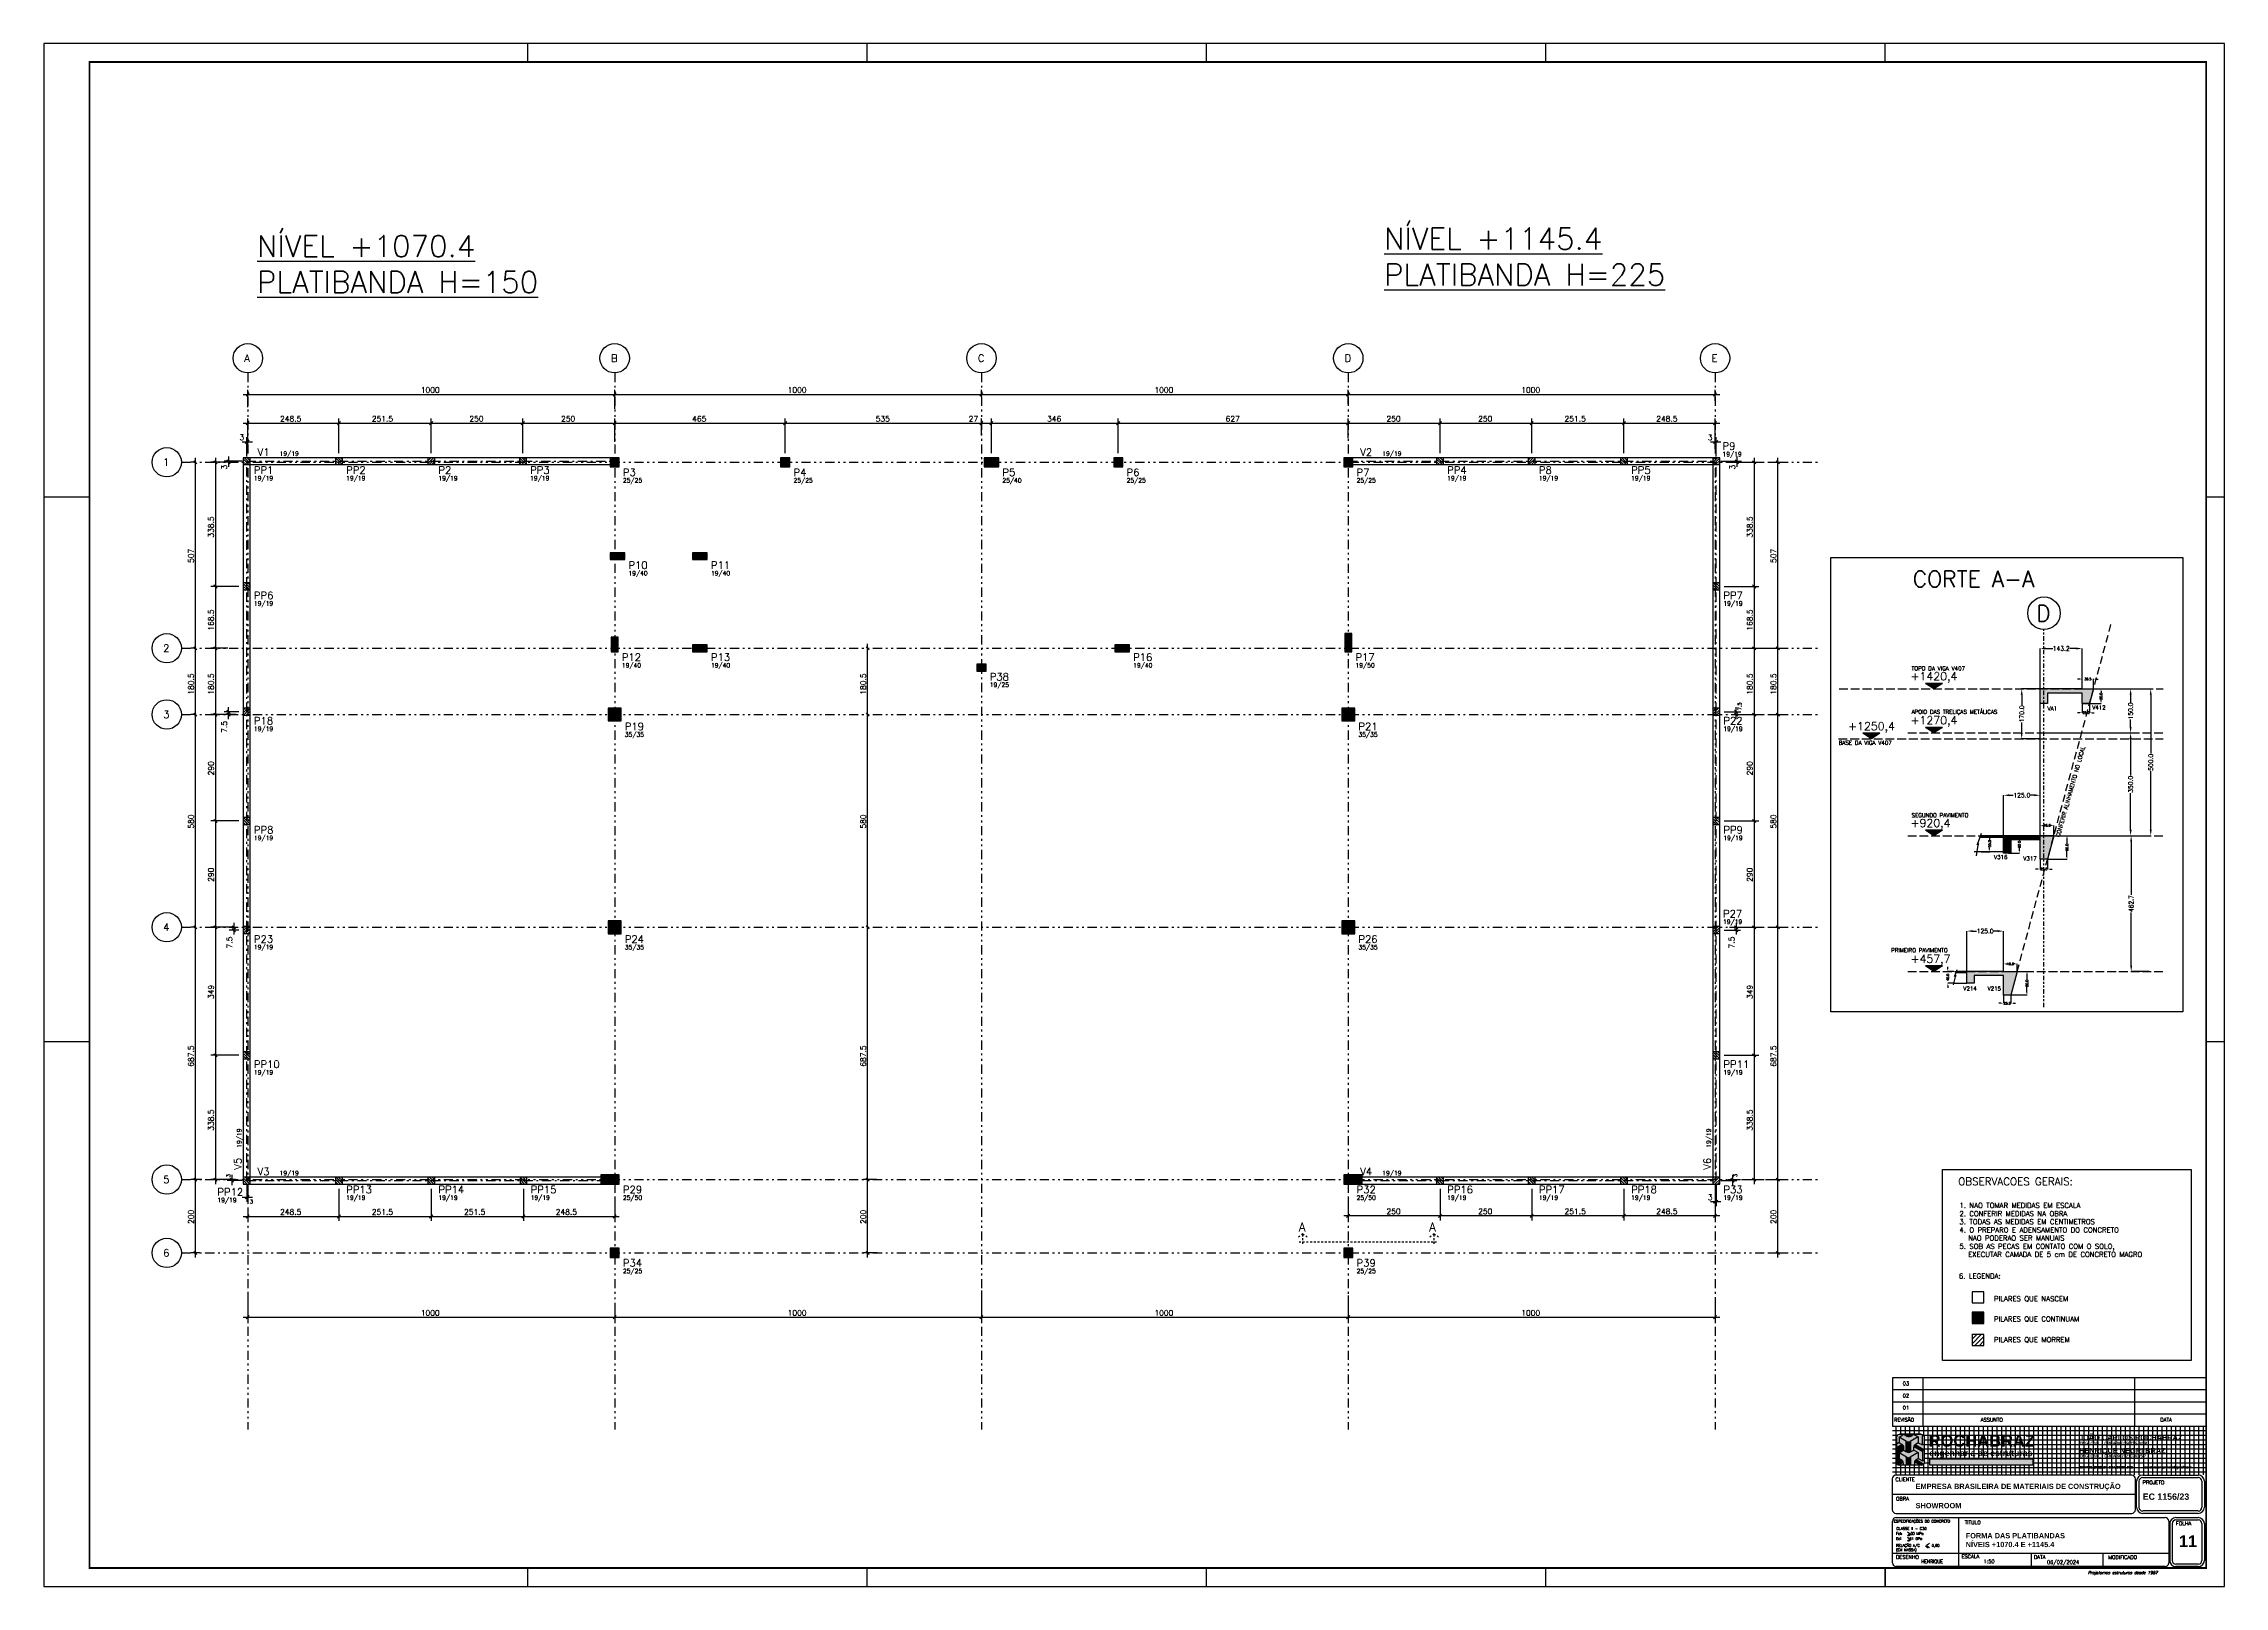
# Model space of a CAD drawing. Extents: x 1 to 119, y 5 to 89.
import ezdxf
from ezdxf.enums import TextEntityAlignment as Align

# ---------------------------------------------------------------- set-up
doc = ezdxf.new("R2010")
doc.units = 0
doc.header["$MEASUREMENT"] = 0
for name, pattern in [('DASHED', [0.75, 0.5, -0.25]), ('ESTILO_TQS_0003', [0.91, 0.5, -0.2, 0.01, -0.2]), ('ESTILO_TQS_0004', [1.12, 0.5, -0.2, 0.01, -0.2, 0.01, -0.2]), ('ESTILO_TQS_0005', [0.4, 0.3, -0.1])]:
    doc.linetypes.add(name, pattern=pattern)
doc.layers.get('0').update_dxf_attribs({"linetype": 'CONTINUOUS'})
doc.layers.get('Defpoints').update_dxf_attribs({"linetype": 'CONTINUOUS'})
for name, color, linetype in [('1', 1, 'CONTINUOUS'), ('2', 2, 'CONTINUOUS'), ('3', 3, 'CONTINUOUS'), ('4', 4, 'CONTINUOUS'), ('6', 6, 'CONTINUOUS'), ('7', 7, 'CONTINUOUS'), ('8', 8, 'CONTINUOUS'), ('9', 9, 'CONTINUOUS'), ('ARQ-FOLHA', 7, 'CONTINUOUS'), ('F', 7, 'CONTINUOUS'), ('FINISSIMA', 1, 'CONTINUOUS'), ('G', 6, 'CONTINUOUS'), ('M', 3, 'CONTINUOUS')]:
    doc.layers.add(name, color=color, linetype=linetype)
doc.styles.add('ITALICC', font='italicc')
doc.styles.add('ROMANS', font='romans')
doc.styles.add('SANSSERIFBOLD', font='sasb____.pfb')
doc.styles.get("Standard").update_dxf_attribs({"font": 'ROMANS.SHX'})
doc.dimstyles.new('Cópia de Standard', dxfattribs={"dimtxt": 8, "dimasz": 8, "dimexe": 0.18, "dimexo": 0.0625, "dimgap": 0.09, "dimtad": 0, "dimdec": 1, "dimzin": 0, "dimdsep": 46, "dimtxsty": 'Standard', "dimcen": 0.09, "dimclrd": 1, "dimclre": 1, "dimadec": 0, "dimazin": 0, "dimtfac": 1, "dimtdec": 1, "dimtofl": 0, "dimtmove": 0, "dimatfit": 3, "dimfxl": 1, "dimtolj": 1, "dimtzin": 0, "dimarcsym": 0})
doc.dimstyles.get("Standard").update_dxf_attribs({"dimtxt": 0.18, "dimasz": 0.18, "dimexe": 0.18, "dimexo": 0.0625, "dimgap": 0.09, "dimtad": 0, "dimtih": 1, "dimtoh": 1, "dimdec": 4, "dimzin": 0, "dimdsep": 46, "dimtxsty": 'Standard', "dimcen": 0.09, "dimadec": 0, "dimazin": 0, "dimtfac": 1, "dimtdec": 4, "dimtofl": 0, "dimtmove": 0, "dimatfit": 3, "dimfxl": 1, "dimtolj": 1, "dimtzin": 0, "dimarcsym": 0})

# ---------------------------------------------------------------- blocks, each defined once
blk = doc.blocks.new('*X0')
at = {"color": 0}
for p, q in [((32.1, -303.8), (50.7, -285.2)), ((32.1, -294.9), (41.8, -285.2)), ((32.1, -286.1), (33, -285.2)), ((37.5, -307.2), (55.4, -289.3)), ((46.4, -307.2), (55.4, -298.2)), ((55.2, -307.2), (55.4, -307))]:
    blk.add_line(p, q, dxfattribs=at)
blk = doc.blocks.new('fla0')
at = {"layer": 'ARQ-FOLHA'}
for p, q in [((5101.19, 1432), (4982.29, 1432)), ((4982.29, 1432), (4982.29, 1347.9)), ((5008.69, 1431), (5008.69, 1432)), ((5027.19, 1431), (5027.19, 1432)), ((5045.69, 1431), (5045.69, 1432)), ((5064.19, 1431), (5064.19, 1432)), ((5082.69, 1431), (5082.69, 1432)), ((5101.19, 1347.9), (5101.19, 1432)), ((4982.29, 1407.3), (4984.79, 1407.3)), ((5100.19, 1407.3), (5101.19, 1407.3)), ((4982.29, 1377.6), (4984.79, 1377.6)), ((5100.19, 1377.6), (5101.19, 1377.6)), ((5008.69, 1347.9), (5008.69, 1348.9)), ((5027.19, 1347.9), (5027.19, 1348.9)), ((5045.69, 1347.9), (5045.69, 1348.9)), ((5064.19, 1347.9), (5064.19, 1348.9)), ((5082.69, 1347.9), (5082.69, 1348.9))]:
    blk.add_line(p, q, dxfattribs=at)
at = {"layer": 'ARQ-FOLHA', "const_width": 0.1}
blk.add_lwpolyline([(5100.19, 1431), (4984.79, 1431), (4984.79, 1348.9), (5100.19, 1348.9), (5100.19, 1431)], dxfattribs=at)
at = {"layer": 'ARQ-FOLHA'}
blk.add_lwpolyline([(4982.29, 1347.9), (5101.19, 1347.9)], dxfattribs=at)
blk = doc.blocks.new('*D13')
at = {"color": 1, "linetype": 'Continuous', "lineweight": -2, "transparency": 16777216}
for p, q in [((7036.9, 466.4), (7300.4, 466.4)), ((7300.2, 446.4), (7300.2, 265.1)), ((7300.2, 23.7), (7300.2, 204.9)), ((7362, 3.7), (7300.1, 3.7))]:
    blk.add_line(p, q, dxfattribs=at)
at = {"color": 1, "linetype": 'Continuous', "transparency": 16777216}
for points in [[(7296.9, 446.4), (7303.6, 446.4), (7300.2, 466.4)], [(7296.9, 23.7), (7303.6, 23.7), (7300.2, 3.7)]]:
    blk.add_solid(points, dxfattribs=at)
at = {"layer": 'Defpoints', "color": 0, "linetype": 'Continuous', "transparency": 16777216}
for p in [(7036.8, 466.4), (7300.2, 466.4), (7362.1, 3.7)]:
    blk.add_point(p, dxfattribs=at)
at = {"color": 0, "linetype": 'Continuous', "transparency": 16777216, "insert": (7300.2, 235), "char_height": 15, "attachment_point": 5, "rotation": 90}
blk.add_mtext('\\A1;462.7', dxfattribs=at)
blk = doc.blocks.new('*D14')
at = {"color": 1, "linetype": 'Continuous', "lineweight": -2, "transparency": 16777216}
for p, q in [((7002.7, 816.4), (7298.5, 816.4)), ((7298.3, 796.4), (7298.3, 671.5)), ((7298.3, 486.4), (7298.3, 611.3)), ((7036.9, 466.4), (7298.5, 466.4))]:
    blk.add_line(p, q, dxfattribs=at)
at = {"color": 1, "linetype": 'Continuous', "transparency": 16777216}
for points in [[(7295, 796.4), (7301.7, 796.4), (7298.3, 816.4)], [(7295, 486.4), (7301.7, 486.4), (7298.3, 466.4)]]:
    blk.add_solid(points, dxfattribs=at)
at = {"layer": 'Defpoints', "color": 0, "linetype": 'Continuous', "transparency": 16777216}
for p in [(7002.7, 816.4), (7298.3, 816.4), (7036.8, 466.4)]:
    blk.add_point(p, dxfattribs=at)
at = {"color": 0, "linetype": 'Continuous', "transparency": 16777216, "insert": (7298.3, 641.4), "char_height": 15, "attachment_point": 5, "rotation": 90}
blk.add_mtext('\\A1;350.0', dxfattribs=at)
blk = doc.blocks.new('*D15')
at = {"color": 1, "linetype": 'Continuous', "lineweight": -2, "transparency": 16777216}
for p, q in [((6990.2, 386.4), (6990.2, 1104.3)), ((7010.2, 1104.1), (7032.8, 1104.1)), ((7113.4, 1104.1), (7090.8, 1104.1)), ((7133.4, 966.4), (7133.4, 1104.3))]:
    blk.add_line(p, q, dxfattribs=at)
at = {"color": 1, "linetype": 'Continuous', "transparency": 16777216}
for points in [[(7010.2, 1107.4), (7010.2, 1100.7), (6990.2, 1104.1)], [(7113.4, 1107.4), (7113.4, 1100.7), (7133.4, 1104.1)]]:
    blk.add_solid(points, dxfattribs=at)
at = {"layer": 'Defpoints', "color": 0, "linetype": 'Continuous', "transparency": 16777216}
for p in [(7133.4, 1104.1), (7133.4, 966.4), (6990.2, 386.4)]:
    blk.add_point(p, dxfattribs=at)
at = {"color": 0, "linetype": 'Continuous', "transparency": 16777216, "insert": (7061.8, 1104.1), "char_height": 15, "attachment_point": 5}
blk.add_mtext('\\A1;143.2', dxfattribs=at)
blk = doc.blocks.new('*D16')
at = {"color": 1, "linetype": 'Continuous', "lineweight": -2, "transparency": 16777216}
for p, q in [((7172, 966.4), (7298.5, 966.4)), ((7298.3, 946.4), (7298.3, 920.4)), ((7298.3, 836.4), (7298.3, 862.3)), ((7002.7, 816.4), (7298.5, 816.4))]:
    blk.add_line(p, q, dxfattribs=at)
at = {"color": 1, "linetype": 'Continuous', "transparency": 16777216}
for points in [[(7295, 946.4), (7301.7, 946.4), (7298.3, 966.4)], [(7295, 836.4), (7301.7, 836.4), (7298.3, 816.4)]]:
    blk.add_solid(points, dxfattribs=at)
at = {"layer": 'Defpoints', "color": 0, "linetype": 'Continuous', "transparency": 16777216}
for p in [(7171.9, 966.4), (7298.3, 966.4), (7002.7, 816.4)]:
    blk.add_point(p, dxfattribs=at)
at = {"color": 0, "linetype": 'Continuous', "transparency": 16777216, "insert": (7298.3, 891.4), "char_height": 15, "attachment_point": 5, "rotation": 90}
blk.add_mtext('\\A1;150.0', dxfattribs=at)
blk = doc.blocks.new('*D17')
at = {"color": 1, "linetype": 'Continuous', "lineweight": -2, "transparency": 16777216}
for p, q in [((6740.2, 3.7), (6740.2, 141.7)), ((6760.2, 141.5), (6773.6, 141.5)), ((6845.2, 141.5), (6831.7, 141.5)), ((6865.2, 3.7), (6865.2, 141.7))]:
    blk.add_line(p, q, dxfattribs=at)
at = {"color": 1, "linetype": 'Continuous', "transparency": 16777216}
for points in [[(6760.2, 144.8), (6760.2, 138.2), (6740.2, 141.5)], [(6845.2, 144.8), (6845.2, 138.2), (6865.2, 141.5)]]:
    blk.add_solid(points, dxfattribs=at)
at = {"layer": 'Defpoints', "color": 0, "linetype": 'Continuous', "transparency": 16777216}
for p in [(6865.2, 141.5), (6740.2, 3.7), (6865.2, 3.7)]:
    blk.add_point(p, dxfattribs=at)
at = {"color": 0, "linetype": 'Continuous', "transparency": 16777216, "insert": (6802.7, 141.5), "char_height": 15, "attachment_point": 5}
blk.add_mtext('\\A1;125.0', dxfattribs=at)
blk = doc.blocks.new('*D18')
at = {"color": 1, "linetype": 'Continuous', "lineweight": -2, "transparency": 16777216}
for p, q in [((6865.2, 466.4), (6865.2, 604.4)), ((6885.2, 604.2), (6898.6, 604.2)), ((6970.2, 604.2), (6956.7, 604.2)), ((6990.2, 466.4), (6990.2, 604.4))]:
    blk.add_line(p, q, dxfattribs=at)
at = {"color": 1, "linetype": 'Continuous', "transparency": 16777216}
for points in [[(6885.2, 607.5), (6885.2, 600.9), (6865.2, 604.2)], [(6970.2, 607.5), (6970.2, 600.9), (6990.2, 604.2)]]:
    blk.add_solid(points, dxfattribs=at)
at = {"layer": 'Defpoints', "color": 0, "linetype": 'Continuous', "transparency": 16777216}
for p in [(6990.2, 604.2), (6865.2, 466.4), (6990.2, 466.4)]:
    blk.add_point(p, dxfattribs=at)
at = {"color": 0, "linetype": 'Continuous', "transparency": 16777216, "insert": (6927.7, 604.2), "char_height": 15, "attachment_point": 5}
blk.add_mtext('\\A1;125.0', dxfattribs=at)
blk = doc.blocks.new('*D19')
at = {"color": 1, "linetype": 'Continuous', "lineweight": -2, "transparency": 16777216}
for p, q in [((7172, 966.4), (7367, 966.4)), ((7366.8, 946.4), (7366.8, 746.5)), ((7366.8, 486.4), (7366.8, 686.3)), ((7105.4, 466.4), (7367, 466.4))]:
    blk.add_line(p, q, dxfattribs=at)
at = {"color": 1, "linetype": 'Continuous', "transparency": 16777216}
for points in [[(7363.5, 946.4), (7370.2, 946.4), (7366.8, 966.4)], [(7363.5, 486.4), (7370.2, 486.4), (7366.8, 466.4)]]:
    blk.add_solid(points, dxfattribs=at)
at = {"layer": 'Defpoints', "color": 0, "linetype": 'Continuous', "transparency": 16777216}
for p in [(7171.9, 966.4), (7366.8, 966.4), (7105.3, 466.4)]:
    blk.add_point(p, dxfattribs=at)
at = {"color": 0, "linetype": 'Continuous', "transparency": 16777216, "insert": (7366.8, 716.4), "char_height": 15, "attachment_point": 5, "rotation": 90}
blk.add_mtext('\\A1;500.0', dxfattribs=at)
blk = doc.blocks.new('*D20')
at = {"layer": '7', "color": 1, "linetype": 'Continuous', "lineweight": -2, "transparency": 16777216}
for p, q in [((6990.1, 966.4), (6927, 966.4)), ((6927.2, 946.4), (6927.2, 910.4)), ((6927.2, 816.4), (6927.2, 852.3)), ((6990.1, 796.4), (6927, 796.4))]:
    blk.add_line(p, q, dxfattribs=at)
at = {"layer": '7', "color": 1, "linetype": 'Continuous', "transparency": 16777216}
for points in [[(6923.8, 946.4), (6930.5, 946.4), (6927.2, 966.4)], [(6923.8, 816.4), (6930.5, 816.4), (6927.2, 796.4)]]:
    blk.add_solid(points, dxfattribs=at)
at = {"layer": 'Defpoints', "color": 0, "linetype": 'Continuous', "transparency": 16777216}
for p in [(6927.2, 966.4), (6990.2, 966.4), (6990.2, 796.4)]:
    blk.add_point(p, dxfattribs=at)
at = {"layer": '7', "color": 0, "linetype": 'Continuous', "transparency": 16777216, "insert": (6927.2, 881.4), "char_height": 15, "attachment_point": 5, "rotation": 90}
blk.add_mtext('\\A1;170.0', dxfattribs=at)
blk = doc.blocks.new('*D21')
at = {"layer": '1', "color": 1, "linetype": 'Continuous', "lineweight": -2, "transparency": 16777216}
for p, q in [((6857.2, -104.2), (6849.2, -104.2)), ((6865.2, -76.4), (6865.2, -104.4)), ((6890.2, -76.4), (6890.2, -104.4)), ((6898.2, -104.2), (6906.2, -104.2))]:
    blk.add_line(p, q, dxfattribs=at)
at = {"layer": '1', "color": 1, "linetype": 'Continuous', "transparency": 16777216}
for points in [[(6857.2, -102.9), (6857.2, -105.5), (6865.2, -104.2)], [(6898.2, -102.9), (6898.2, -105.5), (6890.2, -104.2)]]:
    blk.add_solid(points, dxfattribs=at)
at = {"layer": 'Defpoints', "color": 0, "linetype": 'Continuous', "transparency": 16777216}
for p in [(6865.2, -76.3), (6890.2, -76.3), (6890.2, -104.2)]:
    blk.add_point(p, dxfattribs=at)
at = {"layer": '1', "color": 0, "linetype": 'Continuous', "transparency": 16777216, "insert": (6877.7, -104.2), "char_height": 8, "attachment_point": 5}
blk.add_mtext('\\A1;25.0', dxfattribs=at)
blk = doc.blocks.new('*D22')
at = {"layer": '1', "color": 1, "linetype": 'Continuous', "lineweight": -2, "transparency": 16777216}
for p, q in [((6865.2, 3.7), (6865.2, 29.9)), ((6873.2, 29.7), (6876.2, 29.7)), ((6903.8, 29.7), (6900.8, 29.7)), ((6911.8, 3.7), (6911.8, 29.9))]:
    blk.add_line(p, q, dxfattribs=at)
at = {"layer": '1', "color": 1, "linetype": 'Continuous', "transparency": 16777216}
for points in [[(6873.2, 31), (6873.2, 28.3), (6865.2, 29.7)], [(6903.8, 31), (6903.8, 28.3), (6911.8, 29.7)]]:
    blk.add_solid(points, dxfattribs=at)
at = {"layer": 'Defpoints', "color": 0, "linetype": 'Continuous', "transparency": 16777216}
for p in [(6865.2, 3.7), (6911.8, 29.7), (6911.8, 3.7)]:
    blk.add_point(p, dxfattribs=at)
at = {"layer": '1', "color": 0, "linetype": 'Continuous', "transparency": 16777216, "insert": (6888.5, 29.7), "char_height": 8, "attachment_point": 5}
blk.add_mtext('\\A1;46.6', dxfattribs=at)
blk = doc.blocks.new('*D23')
at = {"layer": '1', "color": 1, "linetype": 'Continuous', "lineweight": -2, "transparency": 16777216}
for p, q in [((6990.2, 466.4), (6990.2, 501.5)), ((6998.2, 501.4), (7001.2, 501.4)), ((7028.8, 501.4), (7025.8, 501.4)), ((7036.8, 466.4), (7036.8, 501.5))]:
    blk.add_line(p, q, dxfattribs=at)
at = {"layer": '1', "color": 1, "linetype": 'Continuous', "transparency": 16777216}
for points in [[(6998.2, 502.7), (6998.2, 500), (6990.2, 501.4)], [(7028.8, 502.7), (7028.8, 500), (7036.8, 501.4)]]:
    blk.add_solid(points, dxfattribs=at)
at = {"layer": 'Defpoints', "color": 0, "linetype": 'Continuous', "transparency": 16777216}
for p in [(6990.2, 466.4), (7036.8, 501.4), (7036.8, 466.4)]:
    blk.add_point(p, dxfattribs=at)
at = {"layer": '1', "color": 0, "linetype": 'Continuous', "transparency": 16777216, "insert": (7013.5, 501.4), "char_height": 8, "attachment_point": 5}
blk.add_mtext('\\A1;46.6', dxfattribs=at)
blk = doc.blocks.new('*D24')
at = {"layer": '1', "color": 1, "linetype": 'Continuous', "lineweight": -2, "transparency": 16777216}
for p, q in [((6990.2, 386.3), (6990.2, 352.4)), ((7015.2, 386.3), (7015.2, 352.4)), ((6982.2, 352.6), (6974.2, 352.6)), ((7023.2, 352.6), (7031.2, 352.6))]:
    blk.add_line(p, q, dxfattribs=at)
at = {"layer": '1', "color": 1, "linetype": 'Continuous', "transparency": 16777216}
for points in [[(6982.2, 353.9), (6982.2, 351.3), (6990.2, 352.6)], [(7023.2, 353.9), (7023.2, 351.3), (7015.2, 352.6)]]:
    blk.add_solid(points, dxfattribs=at)
at = {"layer": 'Defpoints', "color": 0, "linetype": 'Continuous', "transparency": 16777216}
for p in [(6990.2, 386.4), (7015.2, 386.4), (7015.2, 352.6)]:
    blk.add_point(p, dxfattribs=at)
at = {"layer": '1', "color": 0, "linetype": 'Continuous', "transparency": 16777216, "insert": (7002.7, 352.6), "char_height": 8, "attachment_point": 5}
blk.add_mtext('\\A1;25.0', dxfattribs=at)
blk = doc.blocks.new('*D25')
at = {"layer": '1', "color": 1, "linetype": 'Continuous', "lineweight": -2, "transparency": 16777216}
for p, q in [((7133.4, 916.3), (7133.4, 885)), ((7158.4, 916.3), (7158.4, 885)), ((7125.4, 885.2), (7117.4, 885.2)), ((7166.4, 885.2), (7174.4, 885.2))]:
    blk.add_line(p, q, dxfattribs=at)
at = {"layer": '1', "color": 1, "linetype": 'Continuous', "transparency": 16777216}
for points in [[(7125.4, 886.6), (7125.4, 883.9), (7133.4, 885.2)], [(7166.4, 886.6), (7166.4, 883.9), (7158.4, 885.2)]]:
    blk.add_solid(points, dxfattribs=at)
at = {"layer": 'Defpoints', "color": 0, "linetype": 'Continuous', "transparency": 16777216}
for p in [(7133.4, 916.4), (7158.4, 916.4), (7158.4, 885.2)]:
    blk.add_point(p, dxfattribs=at)
at = {"layer": '1', "color": 0, "linetype": 'Continuous', "transparency": 16777216, "insert": (7145.9, 885.2), "char_height": 8, "attachment_point": 5}
blk.add_mtext('\\A1;25.0', dxfattribs=at)
blk = doc.blocks.new('*D26')
at = {"layer": '1', "color": 1, "linetype": 'Continuous', "lineweight": -2, "transparency": 16777216}
for p, q in [((7125.4, 1000.2), (7117.4, 1000.2)), ((7133.4, 966.4), (7133.4, 1000.4)), ((7171.9, 966.4), (7171.9, 1000.4)), ((7179.9, 1000.2), (7187.9, 1000.2))]:
    blk.add_line(p, q, dxfattribs=at)
at = {"layer": '1', "color": 1, "linetype": 'Continuous', "transparency": 16777216}
for points in [[(7125.4, 1001.5), (7125.4, 998.8), (7133.4, 1000.2)], [(7179.9, 1001.5), (7179.9, 998.8), (7171.9, 1000.2)]]:
    blk.add_solid(points, dxfattribs=at)
at = {"layer": 'Defpoints', "color": 0, "linetype": 'Continuous', "transparency": 16777216}
for p in [(7133.4, 966.4), (7171.9, 1000.2), (7171.9, 966.4)]:
    blk.add_point(p, dxfattribs=at)
at = {"layer": '1', "color": 0, "linetype": 'Continuous', "transparency": 16777216, "insert": (7152.6, 1000.2), "char_height": 8, "attachment_point": 5}
blk.add_mtext('\\A1;38.5', dxfattribs=at)
blk = doc.blocks.new('*D27')
at = {"layer": '1', "color": 1, "linetype": 'Continuous', "lineweight": -2, "transparency": 16777216}
for p, q in [((7133.5, 966.4), (7197.6, 966.4)), ((7133.5, 916.4), (7197.6, 916.4)), ((7197.4, 958.4), (7197.4, 953.6)), ((7197.4, 924.4), (7197.4, 929.1))]:
    blk.add_line(p, q, dxfattribs=at)
at = {"layer": '1', "color": 1, "linetype": 'Continuous', "transparency": 16777216}
for points in [[(7196, 958.4), (7198.7, 958.4), (7197.4, 966.4)], [(7196, 924.4), (7198.7, 924.4), (7197.4, 916.4)]]:
    blk.add_solid(points, dxfattribs=at)
at = {"layer": 'Defpoints', "color": 0, "linetype": 'Continuous', "transparency": 16777216}
for p in [(7133.4, 966.4), (7197.4, 966.4), (7133.4, 916.4)]:
    blk.add_point(p, dxfattribs=at)
at = {"layer": '1', "color": 0, "linetype": 'Continuous', "transparency": 16777216, "insert": (7197.4, 941.4), "char_height": 8, "attachment_point": 5, "rotation": 90}
blk.add_mtext('\\A1;50.0', dxfattribs=at)
blk = doc.blocks.new('*D28')
at = {"layer": '1', "color": 1, "linetype": 'Continuous', "lineweight": -2, "transparency": 16777216}
for p, q in [((7036.9, 466.4), (7081.6, 466.4)), ((7081.5, 458.4), (7081.5, 438.6)), ((7015.2, 386.4), (7081.6, 386.4)), ((7081.5, 394.4), (7081.5, 414.1))]:
    blk.add_line(p, q, dxfattribs=at)
at = {"layer": '1', "color": 1, "linetype": 'Continuous', "transparency": 16777216}
for points in [[(7080.1, 458.4), (7082.8, 458.4), (7081.5, 466.4)], [(7080.1, 394.4), (7082.8, 394.4), (7081.5, 386.4)]]:
    blk.add_solid(points, dxfattribs=at)
at = {"layer": 'Defpoints', "color": 0, "linetype": 'Continuous', "transparency": 16777216}
for p in [(7036.8, 466.4), (7081.5, 466.4), (7015.2, 386.4)]:
    blk.add_point(p, dxfattribs=at)
at = {"layer": '1', "color": 0, "linetype": 'Continuous', "transparency": 16777216, "insert": (7081.5, 426.4), "char_height": 8, "attachment_point": 5, "rotation": 90}
blk.add_mtext('\\A1;80.0', dxfattribs=at)
blk = doc.blocks.new('*D29')
at = {"layer": '1', "color": 1, "linetype": 'Continuous', "lineweight": -2, "transparency": 16777216}
for p, q in [((6890.2, 3.7), (6945.4, 3.7)), ((6945.2, -4.3), (6945.2, -24.1)), ((6945.2, -68.3), (6945.2, -48.6)), ((6890.2, -76.3), (6945.4, -76.3))]:
    blk.add_line(p, q, dxfattribs=at)
at = {"layer": '1', "color": 1, "linetype": 'Continuous', "transparency": 16777216}
for points in [[(6943.9, -4.3), (6946.5, -4.3), (6945.2, 3.7)], [(6943.9, -68.3), (6946.5, -68.3), (6945.2, -76.3)]]:
    blk.add_solid(points, dxfattribs=at)
at = {"layer": 'Defpoints', "color": 0, "linetype": 'Continuous', "transparency": 16777216}
for p in [(6890.2, 3.7), (6945.2, 3.7), (6890.2, -76.3)]:
    blk.add_point(p, dxfattribs=at)
at = {"layer": '1', "color": 0, "linetype": 'Continuous', "transparency": 16777216, "insert": (6945.2, -36.3), "char_height": 8, "attachment_point": 5, "rotation": 90}
blk.add_mtext('\\A1;80.0', dxfattribs=at)
blk = doc.blocks.new('*D30')
at = {"layer": '1', "color": 1, "linetype": 'Continuous', "lineweight": -2, "transparency": 16777216}
for p, q in [((6890.2, 466.4), (6919.7, 466.4)), ((6919.5, 458.4), (6919.5, 448.5)), ((6890.2, 406.4), (6919.7, 406.4)), ((6919.5, 414.4), (6919.5, 424.3))]:
    blk.add_line(p, q, dxfattribs=at)
at = {"layer": '1', "color": 1, "linetype": 'Continuous', "transparency": 16777216}
for points in [[(6918.1, 458.4), (6920.8, 458.4), (6919.5, 466.4)], [(6918.1, 414.4), (6920.8, 414.4), (6919.5, 406.4)]]:
    blk.add_solid(points, dxfattribs=at)
at = {"layer": 'Defpoints', "color": 0, "linetype": 'Continuous', "transparency": 16777216}
for p in [(6890.2, 466.4), (6919.5, 466.4), (6890.2, 406.4)]:
    blk.add_point(p, dxfattribs=at)
at = {"layer": '1', "color": 0, "linetype": 'Continuous', "transparency": 16777216, "insert": (6919.5, 436.4), "char_height": 8, "attachment_point": 5, "rotation": 90}
blk.add_mtext('\\A1;60.0', dxfattribs=at)
blk = doc.blocks.new('*D31')
at = {"layer": '1', "color": 1, "linetype": 'Continuous', "lineweight": -2, "transparency": 16777216}
for p, q in [((6788.5, 466.4), (6818, 466.4)), ((6817.8, 458.4), (6817.8, 451.1)), ((6788.5, 411.4), (6818, 411.4)), ((6817.8, 419.4), (6817.8, 426.6))]:
    blk.add_line(p, q, dxfattribs=at)
at = {"layer": '1', "color": 1, "linetype": 'Continuous', "transparency": 16777216}
for points in [[(6816.4, 458.4), (6819.1, 458.4), (6817.8, 466.4)], [(6816.4, 419.4), (6819.1, 419.4), (6817.8, 411.4)]]:
    blk.add_solid(points, dxfattribs=at)
at = {"layer": 'Defpoints', "color": 0, "linetype": 'Continuous', "transparency": 16777216}
for p in [(6788.5, 466.4), (6817.8, 466.4), (6788.5, 411.4)]:
    blk.add_point(p, dxfattribs=at)
at = {"layer": '1', "color": 0, "linetype": 'Continuous', "transparency": 16777216, "insert": (6817.8, 438.9), "char_height": 8, "attachment_point": 5, "rotation": 90}
blk.add_mtext('\\A1;55.0', dxfattribs=at)
blk = doc.blocks.new('*D32')
at = {"layer": '1', "color": 1, "linetype": 'Continuous', "lineweight": -2, "transparency": 16777216}
for p, q in [((6695.8, 3.7), (6675.1, 3.7)), ((6675.3, 11.7), (6675.3, 19.7)), ((6695.8, -36.3), (6675.1, -36.3)), ((6675.3, -44.3), (6675.3, -52.3))]:
    blk.add_line(p, q, dxfattribs=at)
at = {"layer": '1', "color": 1, "linetype": 'Continuous', "transparency": 16777216}
for points in [[(6674, 11.7), (6676.6, 11.7), (6675.3, 3.7)], [(6674, -44.3), (6676.6, -44.3), (6675.3, -36.3)]]:
    blk.add_solid(points, dxfattribs=at)
at = {"layer": 'Defpoints', "color": 0, "linetype": 'Continuous', "transparency": 16777216}
for p in [(6675.3, 3.7), (6695.8, 3.7), (6695.8, -36.3)]:
    blk.add_point(p, dxfattribs=at)
at = {"layer": '1', "color": 0, "linetype": 'Continuous', "transparency": 16777216, "insert": (6675.3, -16.3), "char_height": 8, "attachment_point": 5, "rotation": 90}
blk.add_mtext('\\A1;40.0', dxfattribs=at)
blk = doc.blocks.new('YYUYU')
at = {"layer": '7', "linetype": 'Continuous'}
h = blk.add_hatch(color=256, dxfattribs=at)
h.dxf.hatch_style = 1
h.paths.add_polyline_path([(6627.88527, 985.50606), (6598.94141, 985.50606), (6627.88527, 966.36248)])
h.paths.add_polyline_path([(6656.82913, 985.50606), (6627.88527, 985.50606), (6627.88527, 966.36248)])
h = blk.add_hatch(color=256, dxfattribs=at)
h.dxf.hatch_style = 1
h.paths.add_polyline_path([(6627.88527, 835.50606), (6598.94141, 835.50606), (6627.88527, 816.36248)])
h.paths.add_polyline_path([(6656.82913, 835.50606), (6627.88527, 835.50606), (6627.88527, 816.36248)])
h = blk.add_hatch(color=256, dxfattribs=at)
h.dxf.hatch_style = 1
h.paths.add_polyline_path([(6415.05908, 815.50606), (6386.11523, 815.50606), (6415.05908, 796.36248)])
h.paths.add_polyline_path([(6444.00294, 815.50606), (6415.05908, 815.50606), (6415.05908, 796.36248)])
h = blk.add_hatch(color=256, dxfattribs=at)
h.dxf.hatch_style = 1
h.paths.add_polyline_path([(6627.88527, 485.50606), (6598.94141, 485.50606), (6627.88527, 466.36248)])
h.paths.add_polyline_path([(6656.82913, 485.50606), (6627.88527, 485.50606), (6627.88527, 466.36248)])
h = blk.add_hatch(color=256, dxfattribs=at)
h.dxf.hatch_style = 1
h.paths.add_polyline_path([(6627.88527, 22.80606), (6598.94141, 22.80606), (6627.88527, 3.66248)])
h.paths.add_polyline_path([(6656.82913, 22.80606), (6627.88527, 22.80606), (6627.88527, 3.66248)])
at = {"layer": '8', "linetype": 'Continuous'}
h = blk.add_hatch(color=256, dxfattribs=at)
h.dxf.hatch_style = 1
h.paths.add_polyline_path([(7002.66153, 966.36248), (6990.16153, 966.36248), (6990.16153, 916.36248), (7002.66153, 916.36248)])
h.paths.add_polyline_path([(7171.90211, 966.36248), (7133.39196, 966.36248), (7002.66153, 966.36248), (7002.66153, 916.36248), (7015.16153, 916.36248), (7015.16153, 952.36248), (7133.39196, 952.36248), (7133.39196, 916.36248), (7158.39196, 916.36248)])
h.paths.add_polyline_path([(6990.16153, 466.36248), (6787.13324, 466.36248), (6785.38786, 461.36248), (6865.16153, 461.36248), (6865.16153, 411.36248), (6890.16153, 411.36248), (6890.16153, 452.36248), (6990.16153, 452.36248)])
h.paths.add_polyline_path([(7002.66153, 466.36248), (6990.16153, 466.36248), (6990.16153, 386.36248), (7002.66153, 386.36248)])
h.paths.add_polyline_path([(7036.80065, 466.36248), (7002.66153, 466.36248), (7002.66153, 386.36248), (7015.16153, 386.36248)])
h = blk.add_hatch(dxfattribs=at)
h.set_pattern_fill('ANSI31', color=256)
h.paths.add_polyline_path([(6890.16153, 406.36248), (6890.16153, 452.36248), (6990.16153, 452.36248), (6990.16153, 466.36248), (6787.13324, 466.36248), (6785.38786, 461.36248), (6865.16153, 461.36248), (6865.16153, 406.36248)])
h = blk.add_hatch(color=256, dxfattribs=at)
h.dxf.hatch_style = 1
h.paths.add_polyline_path([(6911.77776, 3.66248), (6865.16153, 3.66248), (6705.12882, 3.66248), (6703.38344, -1.33752), (6740.16153, -1.33752), (6740.16153, -36.33752), (6765.16153, -36.33752), (6765.16153, -10.33752), (6865.16153, -10.33752), (6865.16153, -16.33752), (6865.16153, -76.33752), (6890.16153, -76.33752)])
at = {"color": 10, "linetype": 'DASHED', "ltscale": 50}
blk.add_line((6911.77776, 3.66248), (7234.4462, 1197.8333), dxfattribs=at)
at = {"color": 3, "linetype": 'ESTILO_TQS_0005', "ltscale": 100}
for p, q in [((6304.91538, 966.36248), (7409.29333, 966.36248)), ((6302.92037, 796.36248), (7409.29333, 796.36248)), ((6538.59014, 816.36248), (7409.29333, 816.36248)), ((6538.59014, 466.36248), (7409.29333, 466.36248)), ((6538.59014, 3.66248), (7409.29333, 3.66248))]:
    blk.add_line(p, q, dxfattribs=at)
at = {"color": 6, "linetype": 'Continuous'}
for p, q in [((7133.39196, 966.36248), (6990.16153, 966.36248)), ((7133.39196, 952.36248), (7015.16153, 952.36248)), ((6785.38786, 461.36248), (6865.16153, 461.36248)), ((6990.16153, 452.36248), (6890.16153, 452.36248)), ((6990.16153, 466.36248), (6937.35201, 466.36248)), ((6865.16153, 3.66248), (6705.12882, 3.66248)), ((6865.16153, 3.66248), (6911.77776, 3.66248)), ((6865.16153, -10.33752), (6765.16153, -10.33752))]:
    blk.add_line(p, q, dxfattribs=at)
at = {"linetype": 'Continuous'}
for p, q in [((6777.8503, 439.76964), (6790.16082, 475.03559)), ((6990.16153, 466.36248), (7260.84329, 466.36248)), ((6772.67942, 397.66616), (6778.98842, 434.62665)), ((6778.98842, 434.62665), (6773.77253, 437.44108)), ((6773.77253, 437.44108), (6780.76303, 437.44108)), ((6780.76303, 437.44108), (6777.8503, 439.76964)), ((6700.61932, -9.25591), (6707.40973, 10.19659)), ((6694.40028, -41.60123), (6701.75743, -14.39889)), ((6701.75743, -14.39889), (6696.54154, -11.58447)), ((6696.54154, -11.58447), (6703.53204, -11.58447)), ((6703.53204, -11.58447), (6700.61932, -9.25591)), ((6865.16153, -16.33752), (6865.16153, -10.33752))]:
    blk.add_line(p, q, dxfattribs=at)
at = {"layer": '1', "linetype": 'Continuous'}
blk.add_lwpolyline([(6276.23468, 1414.54295), (7476.03396, 1414.54295), (7476.03396, -133.27897), (6276.23468, -133.27897)], close=True, dxfattribs=at)
at = {"layer": '6', "linetype": 'Continuous'}
for points in [[(7133.39196, 966.36248), (7171.90211, 966.36248), (7158.39196, 916.36248), (7133.39196, 916.36248), (7133.39196, 952.36248)], [(6865.16153, 3.66248), (6911.77776, 3.66248), (6890.16153, -76.33752), (6865.16153, -76.33752), (6865.16153, -10.33752)]]:
    blk.add_lwpolyline(points, dxfattribs=at)
blk.add_lwpolyline([(6990.16153, 466.36248), (7036.80065, 466.36248), (7015.16153, 386.36248), (6990.16153, 386.36248)], close=True, dxfattribs=at)
at = {"layer": '7', "color": 4, "linetype": 'ESTILO_TQS_0004', "ltscale": 30}
blk.add_line((7002.66153, -118.04836), (7002.66153, 1167.67252), dxfattribs=at)
at = {"layer": '7', "linetype": 'Continuous'}
for p, q in [((6656.82913, 985.50606), (6598.94141, 985.50606)), ((6598.94141, 985.50606), (6627.88527, 985.50606)), ((6627.88527, 966.36248), (6598.94141, 985.50606)), ((6598.94141, 985.50606), (6656.82913, 985.50606)), ((6627.88527, 985.50606), (6627.88527, 966.36248)), ((6656.82913, 985.50606), (6627.88527, 966.36248)), ((6656.82913, 835.50606), (6598.94141, 835.50606)), ((6598.94141, 835.50606), (6627.88527, 835.50606)), ((6627.88527, 816.36248), (6598.94141, 835.50606)), ((6598.94141, 835.50606), (6656.82913, 835.50606)), ((6627.88527, 835.50606), (6627.88527, 816.36248)), ((6656.82913, 835.50606), (6627.88527, 816.36248)), ((6444.00294, 815.50606), (6386.11523, 815.50606)), ((6386.11523, 815.50606), (6415.05908, 815.50606)), ((6415.05908, 796.36248), (6386.11523, 815.50606)), ((6386.11523, 815.50606), (6444.00294, 815.50606)), ((6415.05908, 815.50606), (6415.05908, 796.36248)), ((6444.00294, 815.50606), (6415.05908, 796.36248)), ((6656.82913, 485.50606), (6598.94141, 485.50606)), ((6598.94141, 485.50606), (6627.88527, 485.50606)), ((6627.88527, 466.36248), (6598.94141, 485.50606)), ((6598.94141, 485.50606), (6656.82913, 485.50606)), ((6627.88527, 485.50606), (6627.88527, 466.36248)), ((6656.82913, 485.50606), (6627.88527, 466.36248)), ((6865.16153, 411.36248), (6764.78081, 411.36248)), ((6656.82913, 22.80606), (6598.94141, 22.80606)), ((6598.94141, 22.80606), (6627.88527, 22.80606)), ((6627.88527, 3.66248), (6598.94141, 22.80606)), ((6598.94141, 22.80606), (6656.82913, 22.80606)), ((6627.88527, 22.80606), (6627.88527, 3.66248)), ((6656.82913, 22.80606), (6627.88527, 3.66248)), ((6695.82391, -36.33752), (6740.16153, -36.33752))]:
    blk.add_line(p, q, dxfattribs=at)
at = {"layer": '7', "color": 6, "linetype": 'Continuous'}
blk.add_line((7036.80065, 466.36248), (6787.13324, 466.36248), dxfattribs=at)
for points in [[(7015.16153, 952.36248), (7015.16153, 916.36248), (6990.16153, 916.36248), (6990.16153, 966.36248), (7015.16153, 966.36248)], [(6865.16153, 466.36248), (6890.16153, 466.36248)], [(6890.16153, 452.36248), (6890.16153, 406.36248), (6865.16153, 406.36248), (6865.16153, 461.36248)], [(6740.16153, 3.66248), (6765.16153, 3.66248)], [(6765.16153, -10.33752), (6765.16153, -36.33752), (6740.16153, -36.33752), (6740.16153, -1.33752), (6703.38344, -1.33752)]]:
    blk.add_lwpolyline(points, dxfattribs=at)
at = {"layer": '7', "linetype": 'Continuous'}
blk.add_circle((7003.18529, 1224.29652), 55.58915, dxfattribs=at)
at = {"layer": '7', "color": 4, "linetype": 'Continuous'}
for s, height, p in [('CORTE A-A', 54.706821, (6555.47485, 1313.73296)), ('D', 54.70682, (6976.77805, 1196.58823))]:
    blk.add_text(s, height=height, dxfattribs=at).set_placement(p)
at = {"layer": '7', "linetype": 'Continuous'}
for s, height, p in [('TOPO DA VIGA V407', 13.6767054, (6551.75852, 1029.66749)), ('+1420,4', 27.353411, (6548.5302, 995.91484)), ('APOIO DAS TRELIÇAS METÁLICAS', 13.6767054, (6551.75852, 881.61068)), ('VA1', 13.676705, (7014.90059, 893.24636)), ('V412', 13.676705, (7167.38874, 896.2456)), ('+1250,4', 27.353411, (6335.70401, 825.91484)), ('+1270,4', 27.353411, (6548.5302, 845.91484)), ('BASE DA VIGA V407', 13.6767054, (6303.66374, 776.22548)), ('+920,4', 27.353411, (6548.5302, 495.91484)), ('SEGUNDO PAVIMENTO', 13.6767054, (6551.75852, 529.18393)), ('V316', 13.676705, (6833.04694, 386.94664)), ('V317', 13.676705, (6932.51382, 381.89268)), ('PRIMEIRO PAVIMENTO', 13.6767054, (6482.42526, 69.32031)), ('+457,7', 27.353411, (6548.5302, 33.21484)), ('V214', 13.676705, (6728.45825, -61.21116)), ('V215', 13.676705, (6810.91813, -61.21116))]:
    blk.add_text(s, height=height, dxfattribs=at).set_placement(p)
blk.add_text('CONFERIR ALINHAMENTO NO LOCAL', height=13.6767054, rotation=74.267156965, dxfattribs=at).set_placement((7056.30138, 460.24841))
at = {"linetype": 'Continuous'}
for base, p1, p2, picture, middle in [((7133.39196, 1104.07993), (6990.16153, 386.36248), (7133.39196, 966.36248), '*D15', (7061.77674, 1104.07993)), ((6990.16153, 604.19044), (6865.16153, 466.36248), (6990.16153, 466.36248), '*D18', (6927.66153, 604.19044)), ((6865.16153, 141.49044), (6740.16153, 3.66248), (6865.16153, 3.66248), '*D17', (6802.66153, 141.49044))]:
    dim = blk.add_linear_dim(base=base, p1=p1, p2=p2, dimstyle='Standard', dxfattribs=at)
    dim.commit()
    dim.dimension.update_dxf_attribs({"geometry": picture, "text_midpoint": middle})
for base, p1, p2, picture, middle in [((7298.31976, 966.36248), (7002.66153, 816.36248), (7171.90211, 966.36248), '*D16', (7298.31976, 891.36248)), ((7366.84745, 966.36248), (7105.32834, 466.36248), (7171.90211, 966.36248), '*D19', (7366.84745, 716.36248)), ((7298.31976, 816.36248), (7036.80065, 466.36248), (7002.66153, 816.36248), '*D14', (7298.31976, 641.36248)), ((7300.23101, 466.36248), (7362.09721, 3.66248), (7036.80065, 466.36248), '*D13', (7300.23101, 235.01248))]:
    dim = blk.add_linear_dim(base=base, p1=p1, p2=p2, angle=90, dimstyle='Standard', dxfattribs=at)
    dim.commit()
    dim.dimension.update_dxf_attribs({"geometry": picture, "text_midpoint": middle})
at = {"layer": '1', "linetype": 'Continuous'}
for base, p1, p2, picture, middle in [((7171.90211, 1000.18107), (7133.39196, 966.36248), (7171.90211, 966.36248), '*D26', (7152.64704, 1000.18107)), ((7158.39196, 885.22821), (7133.39196, 916.36248), (7158.39196, 916.36248), '*D25', (7145.89196, 885.22821)), ((7036.80065, 501.36097), (6990.16153, 466.36248), (7036.80065, 466.36248), '*D23', (7013.48109, 501.36097)), ((7015.16153, 352.59163), (6990.16153, 386.36248), (7015.16153, 386.36248), '*D24', (7002.66153, 352.59163)), ((6911.77776, 29.67931), (6865.16153, 3.66248), (6911.77776, 3.66248), '*D22', (6888.46964, 29.67931)), ((6890.16153, -104.20828), (6865.16153, -76.33752), (6890.16153, -76.33752), '*D21', (6877.66153, -104.20828))]:
    dim = blk.add_linear_dim(base=base, p1=p1, p2=p2, dimstyle='Cópia de Standard', dxfattribs=at)
    dim.commit()
    dim.dimension.update_dxf_attribs({"geometry": picture, "text_midpoint": middle})
for base, p1, p2, picture, middle in [((7197.38005, 966.36248), (7133.39196, 916.36248), (7133.39196, 966.36248), '*D27', (7197.38005, 941.36248)), ((6817.77347, 466.36248), (6788.46237, 411.36248), (6788.46237, 466.36248), '*D31', (6817.77347, 438.86248)), ((6919.47263, 466.36248), (6890.16153, 406.36248), (6890.16153, 466.36248), '*D30', (6919.47263, 436.36248)), ((7081.45206, 466.36248), (7015.16153, 386.36248), (7036.80065, 466.36248), '*D28', (7081.45206, 426.36248)), ((6675.30565, 3.66248), (6695.82391, -36.33752), (6695.82391, 3.66248), '*D32', (6675.30565, -16.33752)), ((6945.18651, 3.66248), (6890.16153, -76.33752), (6890.16153, 3.66248), '*D29', (6945.18651, -36.33752))]:
    dim = blk.add_linear_dim(base=base, p1=p1, p2=p2, angle=90, dimstyle='Cópia de Standard', dxfattribs=at)
    dim.commit()
    dim.dimension.update_dxf_attribs({"geometry": picture, "text_midpoint": middle})
at = {"layer": '7', "linetype": 'Continuous'}
dim = blk.add_linear_dim(base=(6927.15906, 966.36248), p1=(6990.16153, 796.36248), p2=(6990.16153, 966.36248), angle=90, dimstyle='Standard', dxfattribs=at)
dim.commit()
dim.dimension.update_dxf_attribs({"geometry": '*D20', "text_midpoint": (6927.15906, 881.36248)})

msp = doc.modelspace()

# ---------------------------------------------------------------- hatches: boundary and pattern name
at = {"layer": '3', "linetype": 'Continuous'}
h = msp.add_hatch(color=170, dxfattribs=at)
h.dxf.hatch_style = 1
h.paths.add_polyline_path([(101.75, 13), (102, 13.15), (102, 13.15), (101.78, 13.15, 0.414214), (101.6, 12.96), (101.6, 12.62), (101.75, 12.71)])
h.paths.add_polyline_path([(102.79, 13.01), (102.37, 12.77), (102.37, 12.19), (102.55, 12.29), (102.55, 12.45, -0.270042), (102.65, 12.61), (102.79, 12.7)])
h.paths.add_polyline_path([(102.59, 11.65), (102.9, 11.48), (102.38, 11.48), (102.38, 11.91), (102.79, 12.15), (102.79, 11.84), (102.68, 11.77), (102.68, 11.77, 0.20148)])
h.paths.add_polyline_path([(103.14, 12.36), (103.11, 12.34, 0.267222), (103.02, 12.18), (103.02, 11.7), (103.14, 11.77)])
h.paths.add_polyline_path([(103.14, 12.96, 0.315503), (103.02, 13.14), (103.02, 12.57), (103.14, 12.64)])
h.paths.add_polyline_path([(101.97, 11.6, 0.025994), (101.97, 11.62), (101.74, 11.48, 0.061825), (101.78, 11.48), (101.97, 11.48)])
h = msp.add_hatch(color=170, dxfattribs=at)
h.dxf.hatch_style = 1
h.paths.add_polyline_path([(102.55, 13.15), (102.37, 13.15), (102.37, 13.05)])
h = msp.add_hatch(color=170, dxfattribs=at)
h.dxf.hatch_style = 1
h.paths.add_polyline_path([(101.6, 12.21), (101.6, 11.76), (101.75, 11.84), (101.75, 12.14), (102, 12.28), (102, 12.45)])
at = {"layer": '6', "linetype": 'Continuous'}
h = msp.add_hatch(color=20, dxfattribs=at)
h.dxf.hatch_style = 1
h.paths.add_polyline_path([(102.18, 13.05, 0.05795), (102.21, 13.03), (102.21, 13.15), (102.01, 13.15), (102, 13.15)])
h.paths.add_polyline_path([(102.12, 12.79), (101.75, 13), (101.75, 12.7), (101.92, 12.6, -0.25967), (102, 12.44), (102, 12.28), (102.12, 12.21)])
h.paths.add_polyline_path([(102.79, 12.15), (102.79, 11.84), (103.02, 11.7), (103.02, 12.18, -0.030686), (103.02, 12.21), (102.55, 12.48, 0.033151), (102.55, 12.45), (102.55, 12.29)])
h.paths.add_polyline_path([(103.02, 13.14, 0.087301), (102.96, 13.15), (102.55, 13.15), (102.79, 13.01), (102.79, 12.69), (103.02, 12.57)])
h.paths.add_polyline_path([(101.75, 12.14), (101.75, 11.84), (101.89, 11.76, -0.25967), (101.97, 11.6), (101.97, 11.48), (102.13, 11.48), (102.13, 11.92)])
h.paths.add_polyline_path([(102.59, 11.65, 0.058973), (102.59, 11.61), (102.59, 11.48), (102.9, 11.48)])
at = {"layer": '9', "linetype": 'Continuous'}
h = msp.add_hatch(dxfattribs=at)
h.set_pattern_fill('NET', color=256, scale=2)
h.set_pattern_definition([(0, (-107.40754, -19.15038), (0, 0.25), []), (90, (-107.40754, -19.15038), (-0.25, 2e-17), [])])
h.paths.add_polyline_path([(118.49, 13.58), (101.39, 13.58), (101.39, 10.95), (118.49, 10.95)])
h.paths.add_polyline_path([(109.05, 11.82), (109.05, 11.46), (103.43, 11.46), (103.43, 11.82)], flags=16)
h.paths.add_polyline_path([(103.14, 11.66, -0.414214), (102.96, 11.48), (101.78, 11.48, -0.414214), (101.6, 11.66), (101.6, 12.96, -0.414214), (101.78, 13.15), (102.96, 13.15, -0.414214), (103.14, 12.96)], flags=16)
h.paths.add_polyline_path([(101.89, 11.75), (101.61, 11.59), (101.62, 11.57), (101.91, 11.74, 0.029753)], flags=0)
h.paths.add_polyline_path([(102, 12.44), (102, 12.28), (102.12, 12.21), (102.12, 12.79), (101.75, 13), (101.75, 12.7), (101.92, 12.6), (101.92, 12.6, -0.254018)], flags=0)
h.paths.add_polyline_path([(102.79, 12.7), (102.79, 12.7), (102.79, 12.69)], flags=0)
h.paths.add_polyline_path([(103.02, 12.18), (103.02, 11.7), (102.79, 11.84), (102.79, 12.15), (102.35, 11.9, -0.265681), (102.16, 11.9), (101.75, 12.14), (101.75, 11.84), (101.6, 11.75), (101.6, 11.76), (101.75, 11.84), (101.75, 12.14), (102.16, 11.9, 0.265681), (102.35, 11.9), (102.79, 12.15), (102.55, 12.29), (102.35, 12.18, -0.258851), (102.17, 12.19), (102.17, 12.76, 0.254262), (102.35, 12.76), (102.79, 13.01), (102.55, 13.15), (102.36, 13.04, -0.261618), (102.18, 13.05), (102, 13.15), (102.55, 13.15), (102.79, 13.01), (102.37, 12.77), (102.37, 12.19), (102.55, 12.29), (102.55, 12.45, -0.224324), (102.62, 12.6), (103.09, 12.33, 0.221782)], flags=0)
h.paths.add_polyline_path([(103.06, 12.29), (102.59, 12.56), (102.58, 12.55), (103.05, 12.28)], flags=0)
h.paths.add_polyline_path([(115.05, 11.22), (118.01, 11.22), (118.01, 11.46), (115.05, 11.46)], flags=24)
h.paths.add_polyline_path([(111.55, 11.23), (114.87, 11.23), (114.87, 11.46), (111.55, 11.46)], flags=24)
h.paths.add_polyline_path([(111.53, 11.84), (115.18, 11.84), (115.18, 12.09), (111.53, 12.09)], flags=24)
h.paths.add_polyline_path([(111.48, 12.02), (116.27, 12.02), (116.27, 12.49), (111.48, 12.49)], flags=24)
h.paths.add_polyline_path([(111.53, 12.55), (115.25, 12.55), (115.25, 12.8), (111.53, 12.8)], flags=24)
h.paths.add_polyline_path([(111.47, 12.73), (117.18, 12.73), (117.18, 13.28), (111.47, 13.28)], flags=24)
h.paths.add_polyline_path([(103.29, 11.75), (109.03, 11.75), (109.03, 12.41), (103.29, 12.41)], flags=24)
h.paths.add_polyline_path([(103.19, 12.3), (109.22, 12.3), (109.22, 13.31), (103.19, 13.31)], flags=24)
h = msp.add_hatch(color=256, dxfattribs=at)
h.dxf.hatch_style = 1
h.paths.add_polyline_path([(102.79, 13.01), (102.55, 13.15), (102.36, 13.04, -0.261618), (102.18, 13.05), (102, 13.15), (101.75, 13), (102.16, 12.76, 0.2681), (102.35, 12.76)])
h.paths.add_polyline_path([(102.79, 12.15), (102.55, 12.29), (102.34, 12.18, -0.246654), (102.17, 12.19), (102.12, 12.21), (102, 12.28), (101.75, 12.14), (102.16, 11.9, 0.265681), (102.35, 11.9)])
h.paths.add_polyline_path([(103.14, 12.64), (103.02, 12.57), (102.79, 12.7), (102.65, 12.61, 0.043107), (102.62, 12.6), (103.09, 12.33, -0.042898), (103.11, 12.34), (103.14, 12.36)])
h.paths.add_polyline_path([(101.75, 12.71), (101.6, 12.62), (101.6, 12.4), (101.93, 12.59, 0.030236), (101.92, 12.6)])
h.paths.add_polyline_path([(102.79, 11.84), (102.68, 11.77), (103.09, 11.53, 0.200035), (103.14, 11.66), (103.14, 11.77), (103.02, 11.7)])
h = msp.add_hatch(color=256, dxfattribs=at)
h.dxf.hatch_style = 1
h.paths.add_polyline_path([(101.89, 11.75, 0.013793), (101.89, 11.76), (101.75, 11.84), (101.6, 11.76), (101.6, 11.66, 0.102803), (101.61, 11.59)])
h = msp.add_hatch(color=256, dxfattribs=at)
h.dxf.hatch_style = 1
h.paths.add_polyline_path([(109.05, 11.82), (103.43, 11.82), (103.43, 11.46), (109.05, 11.46)])

# ---------------------------------------------------------------- linework, layer by layer
msp.add_line((100.99, 5.86), (100.99, 4.86))
at = {"color": 1}
for points in [[(105.73, 19.19), (106.37, 19.19), (106.37, 19.8)], [(106.37, 19.8), (106.37, 19.8), (105.73, 19.8), (105.73, 19.19)]]:
    msp.add_solid(points, dxfattribs=at)
at = {"layer": '1', "linetype": 'Continuous'}
for p, q in [((11.47, 69.84), (31.97, 69.84)), ((11.63, 69.75), (11.8, 69.93)), ((11.72, 69.14), (11.72, 70.09)), ((31.47, 69.84), (51.97, 69.84)), ((31.63, 69.75), (31.8, 69.93)), ((31.63, 69.75), (31.8, 69.93)), ((31.72, 69.06), (31.72, 70.09)), ((31.72, 69.06), (31.72, 70.09)), ((51.47, 69.84), (71.97, 69.84)), ((51.63, 69.75), (51.8, 69.93)), ((51.63, 69.75), (51.8, 69.93)), ((51.72, 69.73), (51.72, 70.09)), ((51.72, 69.73), (51.72, 70.09)), ((71.47, 69.84), (91.97, 69.84)), ((71.63, 69.75), (71.8, 69.93)), ((71.63, 69.75), (71.8, 69.93)), ((71.72, 69.3), (71.72, 70.09)), ((71.72, 69.3), (71.72, 70.09)), ((91.63, 69.75), (91.8, 69.93)), ((91.72, 69.49), (91.72, 70.09)), ((11.47, 68.27), (16.94, 68.27)), ((11.63, 68.18), (11.8, 68.36)), ((11.72, 66.91), (11.72, 68.52)), ((16.44, 68.27), (21.97, 68.27)), ((16.6, 68.18), (16.77, 68.36)), ((16.6, 68.18), (16.77, 68.36)), ((16.69, 66.64), (16.69, 68.52)), ((16.69, 66.64), (16.69, 68.52)), ((21.47, 68.27), (26.97, 68.27)), ((21.63, 68.18), (21.8, 68.36)), ((21.63, 68.18), (21.8, 68.36)), ((21.72, 66.64), (21.72, 68.52)), ((21.72, 66.64), (21.72, 68.52)), ((26.47, 68.27), (31.97, 68.27)), ((26.63, 68.18), (26.8, 68.36)), ((26.63, 68.18), (26.8, 68.36)), ((26.72, 66.64), (26.72, 68.52)), ((26.72, 66.64), (26.72, 68.52)), ((31.47, 68.27), (41.27, 68.27)), ((31.63, 68.18), (31.8, 68.36)), ((31.63, 68.18), (31.8, 68.36)), ((31.72, 67.26), (31.72, 68.52)), ((31.72, 67.26), (31.72, 68.52)), ((40.77, 68.27), (51.97, 68.27)), ((40.93, 68.18), (41.1, 68.36)), ((40.93, 68.18), (41.1, 68.36)), ((41.02, 66.64), (41.02, 68.52)), ((41.02, 66.64), (41.02, 68.52)), ((51.47, 68.27), (52.51, 68.27)), ((51.63, 68.18), (51.8, 68.36)), ((51.63, 68.18), (51.8, 68.36)), ((51.72, 67.6), (51.72, 68.52)), ((51.72, 67.6), (51.72, 68.52)), ((52.01, 68.27), (59.43, 68.27)), ((52.17, 68.18), (52.34, 68.36)), ((52.17, 68.18), (52.34, 68.36)), ((52.26, 66.64), (52.26, 68.52)), ((52.26, 66.64), (52.26, 68.52)), ((58.93, 68.27), (71.97, 68.27)), ((59.09, 68.18), (59.26, 68.36)), ((59.09, 68.18), (59.26, 68.36)), ((59.18, 66.64), (59.18, 68.52)), ((59.18, 66.64), (59.18, 68.52)), ((71.47, 68.27), (76.97, 68.27)), ((71.63, 68.18), (71.8, 68.36)), ((71.63, 68.18), (71.8, 68.36)), ((71.72, 67.46), (71.72, 68.52)), ((71.72, 67.46), (71.72, 68.52)), ((76.47, 68.27), (81.97, 68.27)), ((76.63, 68.18), (76.8, 68.36)), ((76.63, 68.18), (76.8, 68.36)), ((76.72, 66.64), (76.72, 68.52)), ((76.72, 66.64), (76.72, 68.52)), ((81.47, 68.27), (87, 68.27)), ((81.63, 68.18), (81.8, 68.36)), ((81.63, 68.18), (81.8, 68.36)), ((81.72, 66.64), (81.72, 68.52)), ((81.72, 66.64), (81.72, 68.52)), ((86.5, 68.27), (91.97, 68.27)), ((86.66, 68.18), (86.83, 68.36)), ((86.66, 68.18), (86.83, 68.36)), ((86.75, 66.64), (86.75, 68.52)), ((86.75, 66.64), (86.75, 68.52)), ((91.63, 68.18), (91.8, 68.36)), ((91.72, 67.28), (91.72, 68.52)), ((11.41, 67.26), (11.97, 67.26)), ((11.57, 67.17), (11.74, 67.35)), ((11.63, 67.17), (11.8, 67.35)), ((11.66, 66.45), (11.66, 67.51)), ((11.72, 66.84), (11.72, 67.51)), ((91.47, 67.25), (92.03, 67.25)), ((91.63, 67.16), (91.8, 67.33)), ((91.69, 67.16), (91.86, 67.33)), ((91.72, 66.88), (91.72, 67.5)), ((91.78, 66.45), (91.78, 67.5)), ((8.85, 66.14), (8.61, 66.14)), ((8.94, 66.05), (8.77, 66.22)), ((8.86, 55.75), (8.86, 66.39)), ((10.98, 66.14), (9.7, 66.14)), ((9.86, 66.22), (10.04, 66.05)), ((9.95, 66.39), (9.95, 59.12)), ((11.41, 66.2), (10.42, 66.2)), ((10.95, 66.14), (10.42, 66.14)), ((10.58, 66.28), (10.76, 66.11)), ((10.58, 66.22), (10.76, 66.05)), ((10.67, 66.45), (10.67, 65.89)), ((11.47, 66.32), (11.78, 66.01)), ((11.47, 66.17), (11.63, 66.01)), ((11.47, 66.03), (11.49, 66.01)), ((11.54, 66.39), (11.85, 66.08)), ((11.68, 66.39), (11.85, 66.22)), ((11.82, 66.39), (11.85, 66.36)), ((16.5, 66.38), (16.87, 66.01)), ((16.5, 66.23), (16.73, 66.01)), ((16.5, 66.09), (16.58, 66.01)), ((16.63, 66.39), (16.88, 66.14)), ((16.77, 66.39), (16.88, 66.28)), ((21.53, 66.07), (21.84, 66.39)), ((21.53, 66.22), (21.7, 66.39)), ((21.53, 66.36), (21.56, 66.39)), ((21.6, 66.01), (21.91, 66.31)), ((21.74, 66.01), (21.91, 66.17)), ((21.88, 66.01), (21.91, 66.03)), ((26.53, 66.39), (26.91, 66.01)), ((26.53, 66.25), (26.77, 66.01)), ((26.53, 66.1), (26.62, 66.01)), ((26.67, 66.39), (26.91, 66.15)), ((26.81, 66.39), (26.91, 66.29)), ((76.53, 66.31), (76.83, 66.01)), ((76.53, 66.17), (76.69, 66.01)), ((76.53, 66.03), (76.55, 66.01)), ((76.59, 66.39), (76.91, 66.07)), ((76.73, 66.39), (76.91, 66.21)), ((76.87, 66.39), (76.91, 66.35)), ((81.53, 66.11), (81.8, 66.39)), ((81.53, 66.25), (81.66, 66.39)), ((81.56, 66.01), (81.91, 66.35)), ((81.7, 66.01), (81.91, 66.21)), ((81.85, 66.01), (81.91, 66.07)), ((86.56, 66.32), (86.87, 66.01)), ((86.56, 66.18), (86.73, 66.01)), ((86.56, 66.04), (86.59, 66.01)), ((86.63, 66.39), (86.94, 66.08)), ((86.77, 66.39), (86.94, 66.22)), ((86.91, 66.39), (86.94, 66.36)), ((91.59, 66.13), (91.84, 66.39)), ((91.59, 66.27), (91.7, 66.39)), ((91.6, 66.01), (91.97, 66.37)), ((91.74, 66.01), (91.97, 66.23)), ((91.89, 66.01), (91.97, 66.09)), ((92.03, 66.2), (93.15, 66.2)), ((92.33, 66.14), (93.15, 66.14)), ((92.38, 66.14), (94.1, 66.14)), ((92.81, 66.28), (92.99, 66.11)), ((92.81, 66.22), (92.99, 66.05)), ((92.9, 66.45), (92.9, 65.89)), ((93.76, 66.22), (93.94, 66.05)), ((93.85, 66.39), (93.85, 59.12)), ((94.65, 66.14), (95.39, 66.14)), ((95.23, 66.05), (95.05, 66.22)), ((95.14, 55.75), (95.14, 66.39)), ((9.86, 59.45), (10.04, 59.28)), ((9.86, 59.45), (10.04, 59.28)), ((9.95, 59.62), (9.95, 55.75)), ((11.47, 59.53), (11.82, 59.18)), ((11.58, 59.56), (11.85, 59.29)), ((11.72, 59.56), (11.85, 59.43)), ((91.59, 59.45), (91.86, 59.18)), ((91.62, 59.56), (91.97, 59.21)), ((91.76, 59.56), (91.97, 59.35)), ((91.91, 59.56), (91.97, 59.5)), ((93.76, 59.45), (93.94, 59.28)), ((93.76, 59.45), (93.94, 59.28)), ((93.85, 59.62), (93.85, 55.75)), ((11.22, 59.37), (9.7, 59.37)), ((10.55, 59.37), (9.7, 59.37)), ((11.47, 59.39), (11.68, 59.18)), ((11.47, 59.24), (11.53, 59.18)), ((91.59, 59.31), (91.72, 59.18)), ((92.22, 59.37), (94.1, 59.37)), ((92.22, 59.37), (94.1, 59.37)), ((8.83, 56), (8.61, 56)), ((8.83, 56), (8.61, 56)), ((8.94, 55.91), (8.77, 56.08)), ((8.94, 55.91), (8.77, 56.08)), ((8.86, 52.14), (8.86, 56.25)), ((10.63, 56), (9.7, 56)), ((10.63, 56), (9.7, 56)), ((9.86, 56.08), (10.04, 55.91)), ((9.86, 56.08), (10.04, 55.91)), ((9.95, 56.25), (9.95, 52.14)), ((45.6, 55.91), (45.43, 56.08)), ((45.6, 55.91), (45.43, 56.08)), ((45.51, 52.14), (45.51, 56.25)), ((93.22, 56), (94.1, 56)), ((93.22, 56), (94.1, 56)), ((93.76, 56.08), (93.94, 55.91)), ((93.76, 56.08), (93.94, 55.91)), ((93.85, 56.25), (93.85, 52.14)), ((94.37, 56), (95.39, 56)), ((94.37, 56), (95.39, 56)), ((95.23, 55.91), (95.05, 56.08)), ((95.23, 55.91), (95.05, 56.08)), ((95.14, 52.14), (95.14, 56.25)), ((8.91, 52.39), (8.61, 52.39)), ((8.91, 52.39), (8.61, 52.39)), ((8.94, 52.3), (8.77, 52.47)), ((8.94, 52.3), (8.77, 52.47)), ((8.86, 40.54), (8.86, 52.64)), ((11.08, 52.39), (9.7, 52.39)), ((10.83, 52.39), (9.7, 52.39)), ((9.86, 52.47), (10.04, 52.3)), ((9.86, 52.47), (10.04, 52.3)), ((9.95, 52.64), (9.95, 46.34)), ((11.22, 52.54), (10.42, 52.54)), ((11.08, 52.39), (10.42, 52.39)), ((10.76, 52.45), (10.58, 52.62)), ((10.76, 52.3), (10.58, 52.47)), ((10.67, 52.14), (10.67, 52.79)), ((11.47, 52.48), (11.71, 52.73)), ((11.47, 52.62), (11.57, 52.73)), ((11.48, 52.35), (11.85, 52.72)), ((11.62, 52.35), (11.85, 52.58)), ((11.76, 52.35), (11.85, 52.43)), ((45.6, 52.3), (45.43, 52.47)), ((45.6, 52.3), (45.43, 52.47)), ((45.51, 40.54), (45.51, 52.64)), ((91.59, 52.41), (91.9, 52.73)), ((91.59, 52.55), (91.76, 52.73)), ((91.59, 52.7), (91.62, 52.73)), ((91.66, 52.35), (91.97, 52.65)), ((91.8, 52.35), (91.97, 52.51)), ((91.94, 52.35), (91.97, 52.37)), ((92.22, 52.54), (93.12, 52.54)), ((92.67, 52.39), (94.1, 52.39)), ((92.72, 52.39), (94.1, 52.39)), ((92.72, 52.39), (93.12, 52.39)), ((92.96, 52.45), (92.78, 52.62)), ((92.96, 52.3), (92.78, 52.47)), ((92.87, 52.14), (92.87, 52.79)), ((93.76, 52.47), (93.94, 52.3)), ((93.76, 52.47), (93.94, 52.3)), ((93.85, 52.64), (93.85, 46.34)), ((94.66, 52.39), (95.39, 52.39)), ((94.66, 52.39), (95.39, 52.39)), ((95.23, 52.3), (95.05, 52.47)), ((95.23, 52.3), (95.05, 52.47)), ((95.14, 40.54), (95.14, 52.64)), ((11.22, 46.59), (9.7, 46.59)), ((11.22, 46.59), (9.7, 46.59)), ((9.86, 46.67), (10.04, 46.5)), ((9.86, 46.67), (10.04, 46.5)), ((9.95, 46.84), (9.95, 40.54)), ((11.47, 46.66), (11.73, 46.4)), ((11.47, 46.52), (11.59, 46.4)), ((11.49, 46.78), (11.85, 46.42)), ((11.63, 46.78), (11.85, 46.56)), ((11.77, 46.78), (11.85, 46.7)), ((91.59, 46.72), (91.91, 46.4)), ((91.59, 46.58), (91.77, 46.4)), ((91.59, 46.44), (91.63, 46.4)), ((91.68, 46.78), (91.97, 46.48)), ((91.82, 46.78), (91.97, 46.63)), ((91.96, 46.78), (91.97, 46.77)), ((92.22, 46.59), (94.1, 46.59)), ((92.22, 46.59), (94.1, 46.59)), ((93.76, 46.67), (93.94, 46.5)), ((93.76, 46.67), (93.94, 46.5)), ((93.85, 46.84), (93.85, 40.54)), ((8.78, 40.79), (8.61, 40.79)), ((8.78, 40.79), (8.61, 40.79)), ((8.94, 40.7), (8.77, 40.87)), ((8.94, 40.7), (8.77, 40.87)), ((8.86, 26.79), (8.86, 41.04)), ((10.99, 40.79), (9.7, 40.79)), ((10.43, 40.79), (9.7, 40.79)), ((9.86, 40.87), (10.04, 40.7)), ((9.86, 40.87), (10.04, 40.7)), ((9.95, 41.04), (9.95, 33.56)), ((11, 40.79), (10.71, 40.79)), ((11.22, 40.64), (10.71, 40.64)), ((10.87, 40.87), (11.05, 40.7)), ((10.87, 40.72), (11.05, 40.55)), ((10.96, 41.04), (10.96, 40.39)), ((11.47, 40.46), (11.83, 40.83)), ((11.47, 40.6), (11.69, 40.83)), ((11.47, 40.74), (11.55, 40.83)), ((11.6, 40.45), (11.85, 40.7)), ((11.74, 40.45), (11.85, 40.56)), ((45.6, 40.7), (45.43, 40.87)), ((45.6, 40.7), (45.43, 40.87)), ((45.51, 26.79), (45.51, 41.04)), ((91.59, 40.53), (91.88, 40.83)), ((91.59, 40.67), (91.74, 40.83)), ((91.59, 40.82), (91.6, 40.83)), ((91.64, 40.45), (91.97, 40.77)), ((91.78, 40.45), (91.97, 40.63)), ((91.92, 40.45), (91.97, 40.49)), ((92.22, 40.64), (93.11, 40.64)), ((92.5, 40.79), (94.1, 40.79)), ((92.61, 40.79), (94.1, 40.79)), ((92.61, 40.79), (93.11, 40.79)), ((92.77, 40.87), (92.95, 40.7)), ((92.77, 40.72), (92.95, 40.55)), ((92.86, 41.04), (92.86, 40.39)), ((93.76, 40.87), (93.94, 40.7)), ((93.76, 40.87), (93.94, 40.7)), ((93.85, 41.04), (93.85, 33.56)), ((94.72, 40.79), (95.39, 40.79)), ((94.72, 40.79), (95.39, 40.79)), ((95.23, 40.7), (95.05, 40.87)), ((95.23, 40.7), (95.05, 40.87)), ((95.14, 26.79), (95.14, 41.04)), ((11.22, 33.81), (9.7, 33.81)), ((11.22, 33.81), (9.7, 33.81)), ((9.86, 33.89), (10.04, 33.72)), ((9.86, 33.89), (10.04, 33.72)), ((9.95, 34.06), (9.95, 26.79)), ((11.47, 33.93), (11.78, 33.62)), ((11.47, 33.79), (11.64, 33.62)), ((11.47, 33.65), (11.5, 33.62)), ((11.54, 34), (11.85, 33.69)), ((11.68, 34), (11.85, 33.83)), ((11.82, 34), (11.85, 33.97)), ((91.59, 34), (91.97, 33.62)), ((91.59, 33.85), (91.82, 33.62)), ((91.59, 33.71), (91.68, 33.62)), ((91.73, 34), (91.97, 33.76)), ((91.87, 34), (91.97, 33.9)), ((92.22, 33.81), (94.1, 33.81)), ((92.22, 33.81), (94.1, 33.81)), ((93.76, 33.89), (93.94, 33.72)), ((93.76, 33.89), (93.94, 33.72)), ((93.85, 34.06), (93.85, 26.79)), ((9.22, 27.04), (8.61, 27.04)), ((9.22, 27.04), (8.61, 27.04)), ((8.94, 26.95), (8.77, 27.12)), ((8.94, 26.95), (8.77, 27.12)), ((8.86, 22.79), (8.86, 27.29)), ((10.73, 27.04), (9.7, 27.04)), ((9.86, 27.12), (10.04, 26.95)), ((11.05, 27.04), (10.59, 27.04)), ((11.41, 26.98), (10.59, 26.98)), ((10.75, 27.12), (10.93, 26.95)), ((10.75, 27.06), (10.93, 26.89)), ((10.84, 27.29), (10.84, 26.73)), ((11.47, 27.14), (11.82, 26.79)), ((11.47, 27), (11.68, 26.79)), ((11.47, 26.86), (11.54, 26.79)), ((11.57, 25.99), (11.74, 26.16)), ((11.58, 27.17), (11.85, 26.9)), ((11.63, 25.99), (11.8, 26.16)), ((11.66, 26.73), (11.66, 25.82)), ((11.72, 27.17), (11.85, 27.04)), ((11.72, 26.73), (11.72, 25.82)), ((16.5, 27.06), (16.77, 26.79)), ((16.5, 26.92), (16.63, 26.79)), ((16.53, 27.17), (16.88, 26.82)), ((16.67, 27.17), (16.88, 26.96)), ((16.69, 26.54), (16.69, 24.78)), ((16.69, 26.54), (16.69, 24.78)), ((16.82, 27.17), (16.88, 27.11)), ((21.53, 27.12), (21.86, 26.79)), ((21.53, 26.98), (21.72, 26.79)), ((21.53, 26.84), (21.58, 26.79)), ((21.62, 27.17), (21.91, 26.88)), ((21.72, 26.54), (21.72, 24.78)), ((21.72, 26.54), (21.72, 24.78)), ((21.77, 27.17), (21.91, 27.03)), ((26.56, 27.04), (26.81, 26.79)), ((26.56, 26.9), (26.67, 26.79)), ((26.57, 27.17), (26.94, 26.8)), ((26.72, 27.17), (26.94, 26.94)), ((26.75, 26.54), (26.75, 24.78)), ((26.75, 26.54), (26.75, 24.78)), ((26.86, 27.17), (26.94, 27.09)), ((46, 27.04), (45.26, 27.04)), ((46, 27.04), (45.26, 27.04)), ((45.6, 26.95), (45.43, 27.12)), ((45.6, 26.95), (45.43, 27.12)), ((45.51, 22.79), (45.51, 27.29)), ((76.53, 27.14), (76.88, 26.79)), ((76.53, 26.99), (76.73, 26.79)), ((76.53, 26.85), (76.59, 26.79)), ((76.64, 27.17), (76.91, 26.9)), ((76.72, 26.54), (76.72, 24.81)), ((76.72, 26.54), (76.72, 24.81)), ((76.78, 27.17), (76.91, 27.04)), ((81.53, 27.09), (81.83, 26.79)), ((81.53, 26.94), (81.68, 26.79)), ((81.53, 26.8), (81.54, 26.79)), ((81.59, 27.17), (81.91, 26.85)), ((81.72, 26.54), (81.72, 24.81)), ((81.72, 26.54), (81.72, 24.81)), ((81.73, 27.17), (81.91, 26.99)), ((81.87, 27.17), (81.91, 27.13)), ((86.56, 27.15), (86.92, 26.79)), ((86.56, 27), (86.78, 26.79)), ((86.56, 26.86), (86.63, 26.79)), ((86.68, 27.17), (86.94, 26.91)), ((86.75, 26.54), (86.75, 24.81)), ((86.75, 26.54), (86.75, 24.81)), ((86.82, 27.17), (86.94, 27.05)), ((91.59, 26.82), (91.94, 27.17)), ((91.59, 26.96), (91.8, 27.17)), ((91.59, 27.1), (91.65, 27.17)), ((91.7, 26.79), (91.97, 27.05)), ((91.72, 26.33), (91.72, 25.58)), ((91.72, 26.23), (91.72, 24.81)), ((91.78, 26.73), (91.78, 25.58)), ((91.84, 26.79), (91.97, 26.91)), ((92.03, 26.98), (92.91, 26.98)), ((92.43, 27.04), (92.91, 27.04)), ((92.57, 27.12), (92.75, 26.95)), ((92.57, 27.06), (92.75, 26.89)), ((92.66, 27.29), (92.66, 26.73)), ((93.16, 27.04), (94.1, 27.04)), ((93.76, 27.12), (93.94, 26.95)), ((94.46, 27.04), (95.39, 27.04)), ((94.46, 27.04), (95.39, 27.04)), ((95.23, 26.95), (95.05, 27.12)), ((95.23, 26.95), (95.05, 27.12)), ((95.14, 22.79), (95.14, 27.29)), ((11.41, 26.07), (11.97, 26.07)), ((11.47, 25.03), (16.94, 25.03)), ((11.63, 24.94), (11.8, 25.12)), ((11.72, 25.44), (11.72, 24.78)), ((16.44, 25.03), (21.97, 25.03)), ((16.6, 24.94), (16.77, 25.12)), ((16.6, 24.94), (16.77, 25.12)), ((21.47, 25.03), (27, 25.03)), ((21.63, 24.94), (21.8, 25.12)), ((21.63, 24.94), (21.8, 25.12)), ((26.5, 25.03), (31.97, 25.03)), ((26.66, 24.94), (26.83, 25.12)), ((26.66, 24.94), (26.83, 25.12)), ((31.63, 24.94), (31.8, 25.12)), ((31.72, 26.02), (31.72, 24.78)), ((76.97, 25.06), (71.47, 25.06)), ((71.8, 25.15), (71.63, 24.97)), ((71.72, 26), (71.72, 24.81)), ((81.97, 25.06), (76.47, 25.06)), ((76.8, 25.15), (76.63, 24.97)), ((76.8, 25.15), (76.63, 24.97)), ((87, 25.06), (81.47, 25.06)), ((81.8, 25.15), (81.63, 24.97)), ((81.8, 25.15), (81.63, 24.97)), ((91.97, 25.06), (86.5, 25.06)), ((86.83, 25.15), (86.66, 24.97)), ((86.83, 25.15), (86.66, 24.97)), ((92.03, 25.83), (91.47, 25.83)), ((91.8, 25.92), (91.63, 25.75)), ((91.8, 25.15), (91.63, 24.97)), ((91.86, 25.92), (91.69, 25.75)), ((9.09, 23.04), (8.61, 23.04)), ((8.94, 22.95), (8.77, 23.12)), ((46.03, 23.04), (45.26, 23.04)), ((45.6, 22.95), (45.43, 23.12)), ((94.64, 23.04), (95.39, 23.04)), ((95.23, 22.95), (95.05, 23.12)), ((11.72, 20.8), (11.72, 19.28)), ((51.72, 20.99), (51.72, 19.28)), ((51.72, 20.99), (51.72, 19.28)), ((71.72, 20.71), (71.72, 19.28)), ((71.72, 20.71), (71.72, 19.28)), ((91.72, 20.62), (91.72, 19.28)), ((11.47, 19.53), (31.97, 19.53)), ((11.63, 19.44), (11.8, 19.62)), ((31.47, 19.53), (51.97, 19.53)), ((31.63, 19.44), (31.8, 19.62)), ((31.63, 19.44), (31.8, 19.62)), ((31.72, 20.21), (31.72, 19.28)), ((31.72, 20.21), (31.72, 19.28)), ((51.47, 19.53), (71.97, 19.53)), ((51.63, 19.44), (51.8, 19.62)), ((51.63, 19.44), (51.8, 19.62)), ((71.47, 19.53), (91.97, 19.53)), ((71.63, 19.44), (71.8, 19.62)), ((71.63, 19.44), (71.8, 19.62)), ((91.63, 19.44), (91.8, 19.62))]:
    msp.add_line(p, q, dxfattribs=at)
at = {"layer": '1', "color": 4, "linetype": 'ESTILO_TQS_0005', "ltscale": 0.3}
for p, q in [((69.24, 24.08), (68.93, 23.85)), ((69.24, 23.54), (69.24, 24.08)), ((69.24, 24.08), (69.56, 23.85)), ((76.4, 24.08), (76.09, 23.85)), ((76.4, 23.54), (76.4, 24.08)), ((76.4, 24.08), (76.72, 23.85)), ((69.04, 23.65), (76.53, 23.65))]:
    msp.add_line(p, q, dxfattribs=at)
at = {"layer": '1', "linetype": 'Continuous'}
for points in [[(31.47, 65.89), (31.97, 65.89), (31.97, 66.39)], [(31.47, 65.89), (31.97, 66.39), (31.47, 66.39)], [(31.47, 65.89), (31.47, 66.39), (31.47, 65.89)], [(40.77, 65.89), (41.27, 65.89), (41.27, 66.39)], [(40.77, 65.89), (41.27, 66.39), (40.77, 66.39)], [(40.77, 65.89), (40.77, 66.39), (40.77, 65.89)], [(52.66, 65.89), (52.66, 66.39), (51.86, 66.39)], [(52.66, 65.89), (51.86, 66.39), (51.86, 65.89)], [(52.66, 65.89), (51.86, 65.89), (52.66, 65.89)], [(59.43, 65.89), (59.43, 66.39), (58.93, 66.39)], [(59.43, 65.89), (58.93, 66.39), (58.93, 65.89)], [(59.43, 65.89), (58.93, 65.89), (59.43, 65.89)], [(71.47, 65.89), (71.97, 65.89), (71.97, 66.39)], [(71.47, 65.89), (71.97, 66.39), (71.47, 66.39)], [(71.47, 65.89), (71.47, 66.39), (71.47, 65.89)], [(32.27, 60.83), (32.27, 61.21), (31.47, 61.21)], [(32.27, 60.83), (31.47, 61.21), (31.47, 60.83)], [(32.27, 60.83), (31.47, 60.83), (32.27, 60.83)], [(36.77, 60.83), (36.77, 61.21), (35.97, 61.21)], [(36.77, 60.83), (35.97, 61.21), (35.97, 60.83)], [(36.77, 60.83), (35.97, 60.83), (36.77, 60.83)], [(31.53, 55.81), (31.91, 55.81), (31.91, 56.61)], [(31.53, 55.81), (31.91, 56.61), (31.53, 56.61)], [(31.53, 55.81), (31.53, 56.61), (31.53, 55.81)], [(36.77, 55.81), (36.77, 56.19), (35.97, 56.19)], [(36.77, 55.81), (35.97, 56.19), (35.97, 55.81)], [(59.79, 55.81), (59.79, 56.19), (58.99, 56.19)], [(59.79, 55.81), (58.99, 56.19), (58.99, 55.81)], [(71.53, 55.81), (71.91, 55.81), (71.91, 56.81)], [(71.53, 55.81), (71.91, 56.81), (71.53, 56.81)], [(71.53, 55.81), (71.53, 56.81), (71.53, 55.81)], [(36.77, 55.81), (35.97, 55.81), (36.77, 55.81)], [(51.97, 54.75), (51.97, 55.13), (51.47, 55.13)], [(51.97, 54.75), (51.47, 55.13), (51.47, 54.75)], [(51.97, 54.75), (51.47, 54.75), (51.97, 54.75)], [(59.79, 55.81), (58.99, 55.81), (59.79, 55.81)], [(31.37, 52.04), (32.07, 52.04), (32.07, 52.74)], [(31.37, 52.04), (32.07, 52.74), (31.37, 52.74)], [(31.37, 52.04), (31.37, 52.74), (31.37, 52.04)], [(71.37, 52.04), (72.07, 52.04), (72.07, 52.74)], [(71.37, 52.04), (72.07, 52.74), (71.37, 52.74)], [(71.37, 52.04), (71.37, 52.74), (71.37, 52.04)], [(31.37, 40.44), (32.07, 40.44), (32.07, 41.14)], [(31.37, 40.44), (32.07, 41.14), (31.37, 41.14)], [(31.37, 40.44), (31.37, 41.14), (31.37, 40.44)], [(71.37, 40.44), (72.07, 40.44), (72.07, 41.14)], [(71.37, 40.44), (72.07, 41.14), (71.37, 41.14)], [(71.37, 40.44), (71.37, 41.14), (71.37, 40.44)], [(31.97, 26.79), (31.97, 27.29), (30.97, 27.29)], [(31.97, 26.79), (30.97, 27.29), (30.97, 26.79)], [(31.97, 26.79), (30.97, 26.79), (31.97, 26.79)], [(72.47, 26.79), (72.47, 27.29), (71.47, 27.29)], [(72.47, 26.79), (71.47, 27.29), (71.47, 26.79)], [(72.47, 26.79), (71.47, 26.79), (72.47, 26.79)], [(31.97, 22.79), (31.97, 23.29), (31.47, 23.29)], [(31.97, 22.79), (31.47, 23.29), (31.47, 22.79)], [(31.97, 22.79), (31.47, 22.79), (31.97, 22.79)], [(71.47, 22.79), (71.97, 22.79), (71.97, 23.29)], [(71.47, 22.79), (71.97, 23.29), (71.47, 23.29)], [(71.47, 22.79), (71.47, 23.29), (71.47, 22.79)]]:
    msp.add_solid(points, dxfattribs=at)
at = {"layer": '2', "linetype": 'ESTILO_TQS_0003'}
for p, q in [((11.66, 66.2), (16.69, 66.2)), ((11.66, 59.37), (11.66, 66.2)), ((16.69, 66.2), (21.72, 66.2)), ((21.72, 66.2), (26.72, 66.2)), ((26.72, 66.2), (31.72, 66.2)), ((71.72, 66.2), (76.72, 66.2)), ((76.72, 66.2), (81.72, 66.2)), ((81.72, 66.2), (86.75, 66.2)), ((86.75, 66.2), (91.78, 66.2)), ((91.78, 59.37), (91.78, 66.2)), ((11.66, 52.54), (11.66, 59.37)), ((91.78, 52.54), (91.78, 59.37)), ((11.66, 46.59), (11.66, 52.54)), ((91.78, 46.59), (91.78, 52.54)), ((11.66, 40.64), (11.66, 46.59)), ((91.78, 40.64), (91.78, 46.59)), ((11.66, 33.81), (11.66, 40.64)), ((91.78, 33.81), (91.78, 40.64)), ((11.66, 26.98), (11.66, 33.81)), ((91.78, 26.98), (91.78, 33.81)), ((11.66, 26.98), (16.69, 26.98)), ((16.69, 26.98), (21.72, 26.98)), ((21.72, 26.98), (26.75, 26.98)), ((26.75, 26.98), (31.72, 26.98)), ((72.47, 26.98), (76.72, 26.98)), ((76.72, 26.98), (81.72, 26.98)), ((81.72, 26.98), (86.75, 26.98)), ((86.75, 26.98), (91.78, 26.98))]:
    msp.add_line(p, q, dxfattribs=at)
at = {"layer": '2', "linetype": 'Continuous'}
for p, q in [((11.66, 66.2), (11.66, 66.2)), ((16.69, 66.2), (16.69, 66.2)), ((21.72, 66.2), (21.72, 66.2)), ((26.72, 66.2), (26.72, 66.2)), ((31.72, 66.14), (31.72, 66.14)), ((41.02, 66.14), (41.02, 66.14)), ((52.26, 66.14), (52.26, 66.14)), ((59.18, 66.14), (59.18, 66.14)), ((71.72, 66.14), (71.72, 66.14)), ((76.72, 66.2), (76.72, 66.2)), ((81.72, 66.2), (81.72, 66.2)), ((86.75, 66.2), (86.75, 66.2)), ((91.78, 66.2), (91.78, 66.2)), ((31.87, 61.02), (31.87, 61.02)), ((36.37, 61.02), (36.37, 61.02)), ((11.66, 59.37), (11.66, 59.37)), ((91.78, 59.37), (91.78, 59.37)), ((31.72, 56.21), (31.72, 56.21)), ((36.37, 56), (36.37, 56)), ((59.39, 56), (59.39, 56)), ((71.72, 56.31), (71.72, 56.31)), ((51.72, 54.94), (51.72, 54.94)), ((11.66, 52.54), (11.66, 52.54)), ((31.72, 52.39), (31.72, 52.39)), ((71.72, 52.39), (71.72, 52.39)), ((91.78, 52.54), (91.78, 52.54)), ((11.66, 46.59), (11.66, 46.59)), ((91.78, 46.59), (91.78, 46.59)), ((11.66, 40.64), (11.66, 40.64)), ((31.72, 40.79), (31.72, 40.79)), ((71.72, 40.79), (71.72, 40.79)), ((91.78, 40.64), (91.78, 40.64)), ((11.66, 33.81), (11.66, 33.81)), ((91.78, 33.81), (91.78, 33.81)), ((11.66, 26.98), (11.66, 26.98)), ((16.69, 26.98), (16.69, 26.98)), ((21.72, 26.98), (21.72, 26.98)), ((26.75, 26.98), (26.75, 26.98)), ((31.72, 27.04), (31.72, 27.04)), ((71.72, 27.04), (71.72, 27.04)), ((76.72, 26.98), (76.72, 26.98)), ((81.72, 26.98), (81.72, 26.98)), ((86.75, 26.98), (86.75, 26.98)), ((91.78, 26.98), (91.78, 26.98)), ((31.72, 23.04), (31.72, 23.04)), ((71.72, 23.04), (71.72, 23.04))]:
    msp.add_line(p, q, dxfattribs=at)
at = {"layer": '3', "linetype": 'Continuous'}
for p, q in [((51.72, 69.48), (51.72, 69.48)), ((51.72, 69.48), (51.72, 69.48)), ((71.72, 69.05), (71.72, 69.05)), ((71.72, 69.05), (71.72, 69.05)), ((91.72, 69.24), (91.72, 69.24)), ((11.72, 68.89), (11.72, 68.89)), ((31.72, 68.81), (31.72, 68.81)), ((31.72, 68.81), (31.72, 68.81)), ((11.72, 66.66), (11.72, 66.66)), ((11.72, 66.59), (11.72, 66.59)), ((31.72, 67.01), (31.72, 67.01)), ((31.72, 67.01), (31.72, 67.01)), ((51.72, 67.35), (51.72, 67.35)), ((51.72, 67.35), (51.72, 67.35)), ((71.72, 67.21), (71.72, 67.21)), ((71.72, 67.21), (71.72, 67.21)), ((91.72, 67.03), (91.72, 67.03)), ((91.72, 66.63), (91.72, 66.63)), ((9.1, 66.14), (9.1, 66.14)), ((11.2, 66.14), (11.2, 66.14)), ((11.23, 66.14), (11.23, 66.14)), ((11.66, 66.2), (11.66, 66.2)), ((11.66, 66.2), (11.66, 66.2)), ((16.69, 66.39), (16.69, 66.39)), ((16.69, 66.39), (16.69, 66.39)), ((21.72, 66.39), (21.72, 66.39)), ((21.72, 66.39), (21.72, 66.39)), ((26.72, 66.39), (26.72, 66.39)), ((26.72, 66.39), (26.72, 66.39)), ((41.02, 66.39), (41.02, 66.39)), ((41.02, 66.39), (41.02, 66.39)), ((52.26, 66.39), (52.26, 66.39)), ((52.26, 66.39), (52.26, 66.39)), ((59.18, 66.39), (59.18, 66.39)), ((59.18, 66.39), (59.18, 66.39)), ((76.72, 66.39), (76.72, 66.39)), ((76.72, 66.39), (76.72, 66.39)), ((81.72, 66.39), (81.72, 66.39)), ((81.72, 66.39), (81.72, 66.39)), ((86.75, 66.39), (86.75, 66.39)), ((86.75, 66.39), (86.75, 66.39)), ((91.78, 66.2), (91.78, 66.2)), ((91.78, 66.2), (91.78, 66.2)), ((92.08, 66.14), (92.08, 66.14)), ((92.13, 66.14), (92.13, 66.14)), ((94.4, 66.14), (94.4, 66.14)), ((10.8, 59.37), (10.8, 59.37)), ((11.47, 59.37), (11.47, 59.37)), ((91.97, 59.37), (91.97, 59.37)), ((91.97, 59.37), (91.97, 59.37)), ((9.08, 56), (9.08, 56)), ((9.08, 56), (9.08, 56)), ((10.88, 56), (10.88, 56)), ((10.88, 56), (10.88, 56)), ((92.97, 56), (92.97, 56)), ((92.97, 56), (92.97, 56)), ((94.12, 56), (94.12, 56)), ((94.12, 56), (94.12, 56)), ((9.16, 52.39), (9.16, 52.39)), ((9.16, 52.39), (9.16, 52.39)), ((11.08, 52.39), (11.08, 52.39)), ((11.33, 52.39), (11.33, 52.39)), ((11.33, 52.39), (11.33, 52.39)), ((11.47, 52.54), (11.47, 52.54)), ((91.97, 52.54), (91.97, 52.54)), ((92.42, 52.39), (92.42, 52.39)), ((92.47, 52.39), (92.47, 52.39)), ((92.47, 52.39), (92.47, 52.39)), ((94.41, 52.39), (94.41, 52.39)), ((94.41, 52.39), (94.41, 52.39)), ((11.47, 46.59), (11.47, 46.59)), ((11.47, 46.59), (11.47, 46.59)), ((91.97, 46.59), (91.97, 46.59)), ((91.97, 46.59), (91.97, 46.59)), ((9.03, 40.79), (9.03, 40.79)), ((9.03, 40.79), (9.03, 40.79)), ((10.68, 40.79), (10.68, 40.79)), ((11.24, 40.79), (11.24, 40.79)), ((11.25, 40.79), (11.25, 40.79)), ((11.47, 40.64), (11.47, 40.64)), ((91.97, 40.64), (91.97, 40.64)), ((92.25, 40.79), (92.25, 40.79)), ((92.36, 40.79), (92.36, 40.79)), ((92.36, 40.79), (92.36, 40.79)), ((94.47, 40.79), (94.47, 40.79)), ((94.47, 40.79), (94.47, 40.79)), ((11.47, 33.81), (11.47, 33.81)), ((11.47, 33.81), (11.47, 33.81)), ((91.97, 33.81), (91.97, 33.81)), ((91.97, 33.81), (91.97, 33.81)), ((9.47, 27.04), (9.47, 27.04)), ((9.47, 27.04), (9.47, 27.04)), ((10.98, 27.04), (10.98, 27.04)), ((11.3, 27.04), (11.3, 27.04)), ((11.66, 26.98), (11.66, 26.98)), ((11.66, 26.98), (11.66, 26.98)), ((11.72, 26.98), (11.72, 26.98)), ((16.69, 26.79), (16.69, 26.79)), ((16.69, 26.79), (16.69, 26.79)), ((21.72, 26.79), (21.72, 26.79)), ((21.72, 26.79), (21.72, 26.79)), ((26.75, 26.79), (26.75, 26.79)), ((26.75, 26.79), (26.75, 26.79)), ((31.72, 26.27), (31.72, 26.27)), ((71.72, 26.25), (71.72, 26.25)), ((76.72, 26.79), (76.72, 26.79)), ((76.72, 26.79), (76.72, 26.79)), ((81.72, 26.79), (81.72, 26.79)), ((81.72, 26.79), (81.72, 26.79)), ((86.75, 26.79), (86.75, 26.79)), ((86.75, 26.79), (86.75, 26.79)), ((91.72, 26.58), (91.72, 26.58)), ((91.72, 26.48), (91.72, 26.48)), ((91.78, 26.98), (91.78, 26.98)), ((91.78, 26.98), (91.78, 26.98)), ((92.18, 27.04), (92.18, 27.04)), ((92.91, 27.04), (92.91, 27.04)), ((94.21, 27.04), (94.21, 27.04)), ((94.21, 27.04), (94.21, 27.04)), ((11.72, 25.69), (11.72, 25.69)), ((9.34, 23.04), (9.34, 23.04)), ((94.39, 23.04), (94.39, 23.04)), ((11.72, 21.05), (11.72, 21.05)), ((31.72, 20.46), (31.72, 20.46)), ((31.72, 20.46), (31.72, 20.46)), ((51.72, 21.24), (51.72, 21.24)), ((51.72, 21.24), (51.72, 21.24)), ((71.72, 20.96), (71.72, 20.96)), ((71.72, 20.96), (71.72, 20.96)), ((91.72, 20.87), (91.72, 20.87))]:
    msp.add_line(p, q, dxfattribs=at)
for points in [[(11.47, 66.01), (11.47, 59.56)], [(16.5, 66.39), (11.85, 66.39)], [(11.85, 66.01), (16.5, 66.01)], [(11.85, 59.56), (11.85, 66.01)], [(21.53, 66.39), (16.88, 66.39)], [(16.88, 66.01), (21.53, 66.01)], [(26.53, 66.39), (21.91, 66.39)], [(21.91, 66.01), (26.53, 66.01)], [(31.47, 66.39), (26.91, 66.39)], [(26.91, 66.01), (31.47, 66.01)], [(76.53, 66.39), (71.97, 66.39)], [(71.97, 66.01), (76.53, 66.01)], [(81.53, 66.39), (76.91, 66.39)], [(76.91, 66.01), (81.53, 66.01)], [(86.56, 66.39), (81.91, 66.39)], [(81.91, 66.01), (86.56, 66.01)], [(91.59, 66.39), (86.94, 66.39)], [(86.94, 66.01), (91.59, 66.01)], [(91.59, 66.01), (91.59, 59.56)], [(91.97, 59.56), (91.97, 66.01)], [(11.47, 59.18), (11.47, 52.73)], [(11.85, 52.73), (11.85, 59.18)], [(91.59, 59.18), (91.59, 52.73)], [(91.97, 52.73), (91.97, 59.18)], [(11.47, 52.35), (11.47, 46.78)], [(11.85, 46.78), (11.85, 52.35)], [(91.59, 52.35), (91.59, 46.78)], [(91.97, 46.78), (91.97, 52.35)], [(11.47, 46.4), (11.47, 40.83)], [(11.85, 40.83), (11.85, 46.4)], [(91.59, 46.4), (91.59, 40.83)], [(91.97, 40.83), (91.97, 46.4)], [(11.47, 40.45), (11.47, 34)], [(11.85, 34), (11.85, 40.45)], [(91.59, 40.45), (91.59, 34)], [(91.97, 34), (91.97, 40.45)], [(11.47, 33.62), (11.47, 27.17)], [(11.85, 27.17), (11.85, 33.62)], [(91.59, 33.62), (91.59, 27.17)], [(91.97, 27.17), (91.97, 33.62)], [(16.5, 27.17), (11.85, 27.17)], [(11.85, 26.79), (16.5, 26.79)], [(21.53, 27.17), (16.88, 27.17)], [(16.88, 26.79), (21.53, 26.79)], [(26.56, 27.17), (21.91, 27.17)], [(21.91, 26.79), (26.56, 26.79)], [(30.97, 27.17), (26.94, 27.17)], [(26.94, 26.79), (30.97, 26.79)], [(76.53, 27.17), (72.47, 27.17)], [(72.47, 26.79), (76.53, 26.79)], [(81.53, 27.17), (76.91, 27.17)], [(76.91, 26.79), (81.53, 26.79)], [(86.56, 27.17), (81.91, 27.17)], [(81.91, 26.79), (86.56, 26.79)], [(91.59, 27.17), (86.94, 27.17)], [(86.94, 26.79), (91.59, 26.79)]]:
    msp.add_lwpolyline(points, dxfattribs=at)
at = {"layer": '4', "linetype": 'ESTILO_TQS_0004'}
for p, q in [((11.72, 71.01), (11.72, 13.41)), ((31.72, 71.01), (31.72, 13.41)), ((51.72, 71.01), (51.72, 13.41)), ((71.72, 71.01), (71.72, 13.41)), ((91.72, 71.01), (91.72, 13.41)), ((8.1, 66.14), (97.4, 66.14)), ((8.1, 56), (97.4, 56)), ((8.1, 52.39), (97.4, 52.39)), ((8.1, 40.79), (97.4, 40.79)), ((8.1, 27.04), (97.4, 27.04)), ((8.1, 23.04), (97.4, 23.04))]:
    msp.add_line(p, q, dxfattribs=at)
at = {"layer": '4', "linetype": 'Continuous'}
for centre in [(11.72, 71.81), (31.72, 71.81), (51.72, 71.81), (71.72, 71.81), (91.72, 71.81), (7.3, 66.14), (7.3, 56), (7.3, 52.39), (7.3, 40.79), (7.3, 27.04), (7.3, 23.04)]:
    msp.add_circle(centre, 0.8, dxfattribs=at)
at = {"layer": '6', "linetype": 'Continuous'}
for points in [[(11.85, 66.01), (11.85, 66.39), (11.47, 66.39), (11.47, 66.01), (11.85, 66.01)], [(16.88, 66.01), (16.88, 66.39), (16.5, 66.39), (16.5, 66.01), (16.88, 66.01)], [(21.53, 66.01), (21.91, 66.01), (21.91, 66.39), (21.53, 66.39), (21.53, 66.01)], [(26.91, 66.01), (26.91, 66.39), (26.53, 66.39), (26.53, 66.01), (26.91, 66.01)], [(31.47, 65.89), (31.97, 65.89), (31.97, 66.39), (31.47, 66.39), (31.47, 65.89)], [(40.77, 65.89), (41.27, 65.89), (41.27, 66.39), (40.77, 66.39), (40.77, 65.89)], [(52.66, 65.89), (52.66, 66.39), (51.86, 66.39), (51.86, 65.89), (52.66, 65.89)], [(59.43, 65.89), (59.43, 66.39), (58.93, 66.39), (58.93, 65.89), (59.43, 65.89)], [(71.47, 65.89), (71.97, 65.89), (71.97, 66.39), (71.47, 66.39), (71.47, 65.89)], [(76.91, 66.01), (76.91, 66.39), (76.53, 66.39), (76.53, 66.01), (76.91, 66.01)], [(81.53, 66.01), (81.91, 66.01), (81.91, 66.39), (81.53, 66.39), (81.53, 66.01)], [(86.94, 66.01), (86.94, 66.39), (86.56, 66.39), (86.56, 66.01), (86.94, 66.01)], [(91.59, 66.01), (91.97, 66.01), (91.97, 66.39), (91.59, 66.39), (91.59, 66.01)], [(32.27, 60.83), (32.27, 61.21), (31.47, 61.21), (31.47, 60.83), (32.27, 60.83)], [(36.77, 60.83), (36.77, 61.21), (35.97, 61.21), (35.97, 60.83), (36.77, 60.83)], [(11.85, 59.18), (11.85, 59.56), (11.47, 59.56), (11.47, 59.18), (11.85, 59.18)], [(91.97, 59.18), (91.97, 59.56), (91.59, 59.56), (91.59, 59.18), (91.97, 59.18)], [(31.53, 55.81), (31.91, 55.81), (31.91, 56.61), (31.53, 56.61), (31.53, 55.81)], [(36.77, 55.81), (36.77, 56.19), (35.97, 56.19), (35.97, 55.81), (36.77, 55.81)], [(59.79, 55.81), (59.79, 56.19), (58.99, 56.19), (58.99, 55.81), (59.79, 55.81)], [(71.53, 55.81), (71.91, 55.81), (71.91, 56.81), (71.53, 56.81), (71.53, 55.81)], [(51.97, 54.75), (51.97, 55.13), (51.47, 55.13), (51.47, 54.75), (51.97, 54.75)], [(11.47, 52.35), (11.85, 52.35), (11.85, 52.73), (11.47, 52.73), (11.47, 52.35)], [(31.37, 52.04), (32.07, 52.04), (32.07, 52.74), (31.37, 52.74), (31.37, 52.04)], [(71.37, 52.04), (72.07, 52.04), (72.07, 52.74), (71.37, 52.74), (71.37, 52.04)], [(91.59, 52.35), (91.97, 52.35), (91.97, 52.73), (91.59, 52.73), (91.59, 52.35)], [(11.85, 46.4), (11.85, 46.78), (11.47, 46.78), (11.47, 46.4), (11.85, 46.4)], [(91.97, 46.4), (91.97, 46.78), (91.59, 46.78), (91.59, 46.4), (91.97, 46.4)], [(11.47, 40.45), (11.85, 40.45), (11.85, 40.83), (11.47, 40.83), (11.47, 40.45)], [(31.37, 40.44), (32.07, 40.44), (32.07, 41.14), (31.37, 41.14), (31.37, 40.44)], [(71.37, 40.44), (72.07, 40.44), (72.07, 41.14), (71.37, 41.14), (71.37, 40.44)], [(91.59, 40.45), (91.97, 40.45), (91.97, 40.83), (91.59, 40.83), (91.59, 40.45)], [(11.85, 33.62), (11.85, 34), (11.47, 34), (11.47, 33.62), (11.85, 33.62)], [(91.97, 33.62), (91.97, 34), (91.59, 34), (91.59, 33.62), (91.97, 33.62)], [(11.85, 26.79), (11.85, 27.17), (11.47, 27.17), (11.47, 26.79), (11.85, 26.79)], [(16.88, 26.79), (16.88, 27.17), (16.5, 27.17), (16.5, 26.79), (16.88, 26.79)], [(21.91, 26.79), (21.91, 27.17), (21.53, 27.17), (21.53, 26.79), (21.91, 26.79)], [(26.94, 26.79), (26.94, 27.17), (26.56, 27.17), (26.56, 26.79), (26.94, 26.79)], [(31.97, 26.79), (31.97, 27.29), (30.97, 27.29), (30.97, 26.79), (31.97, 26.79)], [(72.47, 26.79), (72.47, 27.29), (71.47, 27.29), (71.47, 26.79), (72.47, 26.79)], [(76.91, 26.79), (76.91, 27.17), (76.53, 27.17), (76.53, 26.79), (76.91, 26.79)], [(81.91, 26.79), (81.91, 27.17), (81.53, 27.17), (81.53, 26.79), (81.91, 26.79)], [(86.94, 26.79), (86.94, 27.17), (86.56, 27.17), (86.56, 26.79), (86.94, 26.79)], [(91.59, 26.79), (91.97, 26.79), (91.97, 27.17), (91.59, 27.17), (91.59, 26.79)], [(31.97, 22.79), (31.97, 23.29), (31.47, 23.29), (31.47, 22.79), (31.97, 22.79)], [(71.47, 22.79), (71.97, 22.79), (71.97, 23.29), (71.47, 23.29), (71.47, 22.79)]]:
    msp.add_lwpolyline(points, dxfattribs=at)
at = {"layer": '9', "linetype": 'Continuous'}
msp.add_lwpolyline([(103.43, 11.82), (109.05, 11.82), (109.05, 11.46), (103.43, 11.46)], close=True, dxfattribs=at)
at = {"layer": 'F', "color": 24}
for p, q in [((102.16, 12.76), (101.75, 13)), ((102.16, 11.9), (101.75, 12.14)), ((102.79, 13.01), (102.35, 12.76)), ((102.79, 12.15), (102.35, 11.9))]:
    msp.add_line(p, q, dxfattribs=at)
at = {"layer": 'F'}
for p, q in [((102.2, 7.83), (102.35, 7.72)), ((102.35, 7.72), (102.2, 7.61)), ((102.2, 7.55), (102.35, 7.44)), ((102.35, 7.44), (102.2, 7.33)), ((102.41, 7.7), (102.27, 7.59)), ((102.41, 7.42), (102.27, 7.31)), ((103.4, 7.2), (103.25, 7.09)), ((103.19, 7.07), (103.34, 6.96)), ((103.25, 7.09), (103.4, 6.98))]:
    msp.add_line(p, q, dxfattribs=at)
at = {"layer": 'F', "color": 24}
for centre in [(102.26, 12.92), (102.26, 12.06)]:
    msp.add_arc(centre, 0.185, 239.5203, 299.5526, dxfattribs=at)
at = {"layer": 'FINISSIMA'}
for p, q in [((118.52, 16.23), (101.39, 16.23)), ((101.39, 16.23), (101.39, 15.57)), ((118.52, 15.57), (101.39, 15.57)), ((101.39, 15.57), (101.39, 14.91)), ((103.05, 16.23), (103.05, 15.57)), ((103.05, 15.57), (103.05, 14.91)), ((114.58, 16.23), (114.58, 15.57)), ((114.58, 15.57), (114.58, 14.91)), ((118.52, 14.91), (101.39, 14.91)), ((101.39, 14.91), (101.39, 14.25)), ((103.05, 14.91), (103.05, 14.25)), ((114.58, 14.91), (114.58, 14.25)), ((118.52, 14.25), (101.39, 14.25)), ((101.39, 14.25), (101.39, 13.58)), ((118.52, 13.58), (101.39, 13.58)), ((103.05, 14.25), (103.05, 13.58)), ((114.58, 14.25), (114.58, 13.58)), ((115.03, 10.92), (118.06, 10.92)), ((101.38, 9.88), (114.63, 9.88)), ((114.7, 9.17), (114.7, 10.59)), ((118.4, 10.59), (118.4, 9.17)), ((105.01, 6), (105.01, 8.61)), ((118.06, 8.84), (115.03, 8.84)), ((116.84, 8.61), (118.06, 8.61)), ((116.51, 8.28), (116.51, 6.27)), ((118.4, 8.28), (118.4, 6.27)), ((116.45, 6.66), (101.39, 6.66)), ((108.95, 6.66), (108.95, 6)), ((112.88, 6), (112.88, 6.66)), ((118.06, 5.94), (116.84, 5.94))]:
    msp.add_line(p, q, dxfattribs=at)
at = {"layer": 'FINISSIMA', "color": 24}
for p, q in [((101.75, 13), (102.01, 13.15)), ((101.78, 13.15), (102.96, 13.15)), ((102.96, 13.15), (101.78, 13.15)), ((102, 13.15), (102.18, 13.05)), ((102.21, 13.03), (102.21, 13.15)), ((102.26, 13.02), (102.26, 13.15)), ((102.31, 13.03), (102.31, 13.15)), ((102.36, 13.04), (102.55, 13.15)), ((102.37, 13.05), (102.37, 13.15)), ((102.55, 13.15), (102.79, 13.01)), ((103.02, 12.57), (103.02, 13.14)), ((101.6, 12.96), (101.6, 11.66)), ((101.75, 12.71), (101.6, 12.62)), ((101.91, 12.6), (101.6, 12.41)), ((101.93, 12.59), (101.6, 12.4)), ((101.96, 12.57), (101.6, 12.36)), ((101.99, 12.52), (101.6, 12.3)), ((102, 12.48), (101.6, 12.24)), ((102, 12.45), (101.6, 12.21)), ((101.6, 12.32), (101.6, 11.76)), ((101.75, 13), (101.75, 12.7)), ((101.75, 12.7), (101.92, 12.6)), ((101.75, 12.14), (102.01, 12.29)), ((101.75, 12.14), (101.75, 11.84)), ((102, 12.28), (102, 12.44)), ((102, 12.28), (102.12, 12.21)), ((102.12, 12.79), (102.12, 12.21)), ((102.12, 12.21), (102.17, 12.19)), ((102.13, 11.92), (102.13, 11.48)), ((102.17, 12.76), (102.17, 12.19)), ((102.24, 12.74), (102.24, 12.16)), ((102.24, 12.74), (102.24, 12.2)), ((102.3, 12.74), (102.3, 12.17)), ((102.34, 12.18), (102.55, 12.29)), ((102.37, 12.77), (102.37, 12.2)), ((102.38, 11.91), (102.38, 11.48)), ((102.55, 12.48), (103.02, 12.21)), ((102.55, 12.29), (102.55, 12.45)), ((102.55, 12.29), (102.79, 12.15)), ((102.56, 12.51), (103.03, 12.24)), ((102.58, 12.55), (103.05, 12.28)), ((102.59, 12.56), (103.06, 12.29)), ((102.6, 12.58), (103.07, 12.31)), ((102.62, 12.6), (103.09, 12.33)), ((102.65, 12.61), (102.79, 12.7)), ((102.79, 13.01), (102.79, 12.69)), ((102.79, 12.69), (103.02, 12.57)), ((102.79, 12.15), (102.79, 11.84)), ((103.02, 12.57), (103.14, 12.64)), ((103.02, 12.18), (103.02, 11.7)), ((103.12, 12.34), (103.14, 12.36)), ((103.14, 11.66), (103.14, 12.96)), ((101.89, 11.75), (101.61, 11.59)), ((101.91, 11.74), (101.62, 11.57)), ((101.95, 11.7), (101.66, 11.53)), ((101.96, 11.66), (101.69, 11.5)), ((101.97, 11.63), (101.72, 11.49)), ((101.97, 11.62), (101.74, 11.48)), ((101.75, 11.84), (101.89, 11.76)), ((101.78, 11.48), (102.96, 11.48)), ((101.97, 11.6), (101.97, 11.47)), ((102.19, 11.89), (102.19, 11.48)), ((102.24, 11.87), (102.24, 11.48)), ((102.3, 11.88), (102.3, 11.48)), ((102.59, 11.65), (102.9, 11.48)), ((102.59, 11.61), (102.59, 11.47)), ((102.61, 11.71), (103, 11.48)), ((102.65, 11.75), (103.06, 11.51)), ((102.68, 11.77), (102.79, 11.84)), ((102.68, 11.77), (103.09, 11.53)), ((102.79, 11.84), (103.02, 11.7)), ((103.02, 11.7), (103.14, 11.77))]:
    msp.add_line(p, q, dxfattribs=at)
at = {"layer": 'FINISSIMA', "ltscale": 0.7}
msp.add_lwpolyline([(104.11, 27.59), (117.67, 27.59), (117.67, 17.18), (104.11, 17.18)], close=True, dxfattribs=at)
at = {"layer": 'FINISSIMA', "color": 24}
for centre, start, end in [((101.78, 12.96), 90, 180), ((101.78, 12.96), 90, 180), ((102.96, 12.96), 0, 90), ((101.82, 12.44), 0, 58.2261), ((102.26, 12.35), 239.8124, 295.5018), ((102.27, 13.21), 239.8124, 298.4565), ((102.74, 12.45), 119.5526, 180), ((103.21, 12.18), 119.8445, 180), ((101.78, 11.66), 180, 270), ((101.79, 11.6), 0, 58.2261), ((102.77, 11.61), 119.5526, 180), ((102.96, 11.66), 270, 0)]:
    msp.add_arc(centre, 0.185, start, end, dxfattribs=at)
at = {"layer": 'FINISSIMA'}
for centre, start, end in [((115.03, 10.59), 90, 180), ((118.06, 10.59), 0, 90), ((115.03, 9.17), 180, 270), ((116.84, 8.28), 90, 180), ((118.06, 9.17), 270, 0), ((118.06, 8.28), 0, 90), ((116.84, 6.27), 180, 270), ((118.06, 6.27), 270, 0)]:
    msp.add_arc(centre, 0.333, start, end, dxfattribs=at)
at = {"layer": 'G'}
for p, q in [((115.03, 10.79), (118.06, 10.79)), ((114.83, 9.17), (114.83, 10.59)), ((118.26, 10.59), (118.26, 9.17)), ((118.06, 8.97), (115.03, 8.97))]:
    msp.add_line(p, q, dxfattribs=at)
for points in [[(105.73, 20.92), (105.73, 20.31), (106.37, 20.31), (106.37, 20.92)], [(105.73, 19.8), (105.73, 19.19), (106.37, 19.19), (106.37, 19.8)], [(105.73, 18.6), (105.73, 18), (106.37, 18), (106.37, 18.6)]]:
    msp.add_lwpolyline(points, close=True, dxfattribs=at)
for centre, start, end in [((115.03, 10.59), 90, 180), ((118.06, 10.59), 0, 90), ((115.03, 9.17), 180, 270), ((118.06, 9.17), 270, 0)]:
    msp.add_arc(centre, 0.201, start, end, dxfattribs=at)
at = {"layer": 'M'}
for p, q in [((101.38, 10.72), (101.38, 9.04)), ((114.43, 10.92), (101.58, 10.92)), ((114.63, 9.04), (114.63, 10.72)), ((101.39, 6.14), (101.39, 8.41)), ((101.58, 8.84), (114.43, 8.84)), ((101.59, 8.61), (116.25, 8.61)), ((116.45, 8.41), (116.45, 6.14)), ((116.84, 8.48), (118.06, 8.48)), ((116.64, 8.28), (116.64, 6.27)), ((118.26, 8.28), (118.26, 6.27)), ((118.06, 6.07), (116.84, 6.07)), ((116.25, 5.94), (101.59, 5.94))]:
    msp.add_line(p, q, dxfattribs=at)
for centre, start, end in [((101.58, 10.72), 90, 180), ((114.43, 10.72), 0, 90), ((101.58, 9.04), 180, 270), ((101.59, 8.41), 90, 180), ((114.43, 9.04), 270, 0), ((116.25, 8.41), 0, 90), ((116.25, 8.41), 0, 90), ((116.84, 8.28), 90, 180), ((118.06, 8.28), 0, 90), ((101.59, 6.14), 180, 270), ((116.25, 6.14), 270, 0), ((116.84, 6.27), 180, 270), ((118.06, 6.27), 270, 0)]:
    msp.add_arc(centre, 0.201, start, end, dxfattribs=at)

# ---------------------------------------------------------------- block references
msp.add_blockref('fla0', (-4981.7, -1343.04))
at = {"xscale": 0.02748063277769924, "yscale": 0.02748063277769924, "zscale": 0.02748063277769924}
msp.add_blockref('*X0', (104.85, 26.44), dxfattribs=at)
at = {"layer": '1', "linetype": 'Continuous', "xscale": 0.016, "yscale": 0.016, "zscale": 0.016}
msp.add_blockref('YYUYU', (-2.4, 38.32), dxfattribs=at)

# ---------------------------------------------------------------- texts
at = {"style": 'ROMANS'}
for s, p in [('2. CONFERIR MEDIDAS NA OBRA', (105.04, 25.04)), ('1. NAO TOMAR MEDIDAS EM ESCALA', (105.04, 25.49)), ('3. TODAS AS MEDIDAS EM CENTIMETROS', (105.04, 24.6)), ('4. O PREPARO E ADENSAMENTO DO CONCRETO', (105.04, 24.15)), ('   NAO PODERAO SER MANUAIS', (104.9, 23.71)), ('5. SOB AS PECAS EM CONTATO COM O SOLO,', (105.04, 23.26)), ('   EXECUTAR CAMADA DE 5 cm DE CONCRETO MAGRO', (104.9, 22.82)), ('6. LEGENDA:', (105.01, 21.64)), ('PILARES QUE NASCEM', (106.93, 20.4)), ('PILARES QUE CONTINUAM', (106.93, 19.3)), ('PILARES QUE MORREM', (106.93, 18.17))]:
    msp.add_text(s, height=0.2748, dxfattribs=at).set_placement(p)
at = {"layer": '3', "linetype": 'Continuous'}
for s, height, p in [('1000', 0.3, (21.15, 69.93)), ('1000', 0.3, (41.15, 69.93)), ('1000', 0.3, (61.15, 69.93)), ('1000', 0.3, (81.15, 69.93)), ('248.5', 0.3, (13.48, 68.36)), ('251.5', 0.3, (18.48, 68.36)), ('250', 0.3, (23.8, 68.36)), ('250', 0.3, (28.8, 68.36)), ('465', 0.3, (35.95, 68.36)), ('535', 0.3, (45.95, 68.36)), ('27', 0.3, (51.02, 68.36)), ('346', 0.3, (55.3, 68.36)), ('627', 0.3, (65.03, 68.36)), ('250', 0.3, (73.8, 68.36)), ('250', 0.3, (78.8, 68.36)), ('251.5', 0.3, (83.51, 68.36)), ('248.5', 0.3, (88.51, 68.36)), ('3', 0.3, (11.26, 67.35)), ('3', 0.3, (91.32, 67.34)), ('3', 0.3, (91.32, 25.92)), ('3', 0.2, (11.83, 25.74)), ('248.5', 0.3, (13.48, 25.12)), ('251.5', 0.3, (18.48, 25.12)), ('251.5', 0.3, (23.51, 25.12)), ('248.5', 0.3, (28.51, 25.12)), ('250', 0.3, (73.8, 25.15)), ('250', 0.3, (78.8, 25.15)), ('251.5', 0.3, (83.51, 25.15)), ('248.5', 0.3, (88.51, 25.15)), ('1000', 0.3, (21.15, 19.62)), ('1000', 0.3, (41.15, 19.62)), ('1000', 0.3, (61.15, 19.62)), ('1000', 0.3, (81.15, 19.62))]:
    msp.add_text(s, height=height, dxfattribs=at).set_placement(p)
for s, height, p in [('3', 0.3, (10.58, 65.74)), ('3', 0.3, (92.81, 65.74)), ('338.5', 0.3, (9.86, 62.03)), ('338.5', 0.3, (93.76, 62.03)), ('507', 0.3, (8.77, 60.65)), ('507', 0.3, (95.05, 60.65)), ('168.5', 0.3, (9.86, 56.96)), ('168.5', 0.3, (93.76, 56.96)), ('180.5', 0.3, (8.77, 53.47)), ('180.5', 0.3, (9.86, 53.47)), ('180.5', 0.3, (45.42, 53.47)), ('180.5', 0.3, (93.76, 53.47)), ('180.5', 0.3, (95.05, 53.47)), ('7.5', 0.2, (93.15, 52.62)), ('7.5', 0.3, (10.58, 51.39)), ('290', 0.3, (9.86, 49.07)), ('290', 0.3, (93.76, 49.07)), ('580', 0.3, (8.77, 46.17)), ('580', 0.3, (45.42, 46.17)), ('580', 0.3, (95.05, 46.17)), ('290', 0.3, (9.86, 43.27)), ('290', 0.3, (93.76, 43.27)), ('7.5', 0.3, (10.87, 39.64)), ('7.5', 0.3, (92.77, 39.64)), ('349', 0.3, (9.86, 36.88)), ('349', 0.3, (93.76, 36.88)), ('687.5', 0.3, (8.77, 33.19)), ('687.5', 0.3, (45.42, 33.19)), ('687.5', 0.3, (95.05, 33.19)), ('338.5', 0.3, (9.86, 29.7)), ('338.5', 0.3, (93.76, 29.7)), ('3', 0.2, (10.76, 27.16)), ('3', 0.2, (92.92, 27.17)), ('200', 0.3, (8.77, 24.62)), ('200', 0.3, (45.42, 24.62)), ('200', 0.3, (95.05, 24.62))]:
    msp.add_text(s, height=height, rotation=90, dxfattribs=at).set_placement(p)
at = {"layer": '4', "linetype": 'Continuous'}
for s, p in [('A', (11.52, 71.61)), ('B', (31.52, 71.61)), ('C', (51.52, 71.61)), ('D', (71.52, 71.61)), ('E', (91.52, 71.61)), ('1', (7.1, 65.94)), ('2', (7.1, 55.8)), ('3', (7.1, 52.19)), ('4', (7.1, 40.59)), ('5', (7.1, 26.84)), ('6', (7.1, 22.84))]:
    msp.add_text(s, height=0.4, dxfattribs=at).set_placement(p)
at = {"layer": '4', "linetype": 'Continuous', "char_height": 1.1768, "attachment_point": 1}
for s, insert in [('{\\LNÍVEL +1070.4\\PPLATIBANDA H=150}', (12.22, 78.51)), ('{\\LNÍVEL +1145.4\\PPLATIBANDA H=225}', (73.67, 78.92))]:
    msp.add_mtext_dynamic_manual_height_columns(s, width=43.9135, gutter_width=5.88, heights=[0], dxfattribs=dict(at, insert=insert))
at = {"layer": '6', "linetype": 'Continuous'}
for s, p in [('V1', (12.25, 66.49)), ('V2', (72.37, 66.49)), ('P9', (92.12, 66.82)), ('PP1', (12.05, 65.51)), ('PP2', (17.08, 65.51)), ('P2', (22.11, 65.51)), ('PP3', (27.11, 65.51)), ('P3', (32.17, 65.39)), ('P4', (41.47, 65.39)), ('P5', (52.86, 65.39)), ('P6', (59.63, 65.39)), ('P7', (72.17, 65.39)), ('PP4', (77.11, 65.51)), ('P8', (82.11, 65.51)), ('PP5', (87.14, 65.51)), ('P10', (32.47, 60.33)), ('P11', (36.97, 60.33)), ('PP6', (12.05, 58.68)), ('PP7', (92.17, 58.68)), ('P12', (32.11, 55.31)), ('P13', (36.97, 55.31)), ('P16', (59.99, 55.31)), ('P17', (72.11, 55.31)), ('P38', (52.17, 54.25)), ('P18', (12.05, 51.85)), ('P19', (32.27, 51.54)), ('P21', (72.27, 51.54)), ('P22', (92.17, 51.85)), ('PP8', (12.05, 45.9)), ('PP9', (92.17, 45.9)), ('P27', (92.15, 41.33)), ('P23', (12.05, 39.95)), ('P24', (32.27, 39.94)), ('P26', (72.27, 39.94)), ('PP10', (12.05, 33.12)), ('PP11', (92.17, 33.12)), ('V3', (12.25, 27.27)), ('V4', (72.37, 27.27)), ('PP12', (10.06, 26.16)), ('PP13', (17.08, 26.29)), ('PP14', (22.11, 26.29)), ('PP15', (27.14, 26.29)), ('P29', (32.17, 26.29)), ('P32', (72.17, 26.29)), ('PP16', (77.11, 26.29)), ('PP17', (82.11, 26.29)), ('PP18', (87.14, 26.29)), ('P33', (92.17, 26.29)), ('P34', (32.17, 22.29)), ('P39', (72.17, 22.29))]:
    msp.add_text(s, height=0.4, dxfattribs=at).set_placement(p)
for s, p in [('V5', (11.37, 27.57)), ('V6', (91.49, 27.57))]:
    msp.add_text(s, height=0.4, rotation=90, dxfattribs=at).set_placement(p)
at = {"layer": '7', "linetype": 'Continuous'}
for s, p in [('19/19', (13.45, 66.49)), ('19/19', (73.57, 66.49)), ('19/19', (92.12, 66.46)), ('19/19', (12.05, 65.15)), ('19/19', (17.08, 65.15)), ('19/19', (22.11, 65.15)), ('19/19', (27.11, 65.15)), ('19/19', (77.11, 65.15)), ('19/19', (82.11, 65.15)), ('19/19', (87.14, 65.15)), ('25/25', (32.17, 65.03)), ('25/25', (41.47, 65.03)), ('25/40', (52.86, 65.03)), ('25/25', (59.63, 65.03)), ('25/25', (72.17, 65.03)), ('19/40', (32.47, 59.97)), ('19/40', (36.97, 59.97)), ('19/19', (12.05, 58.32)), ('19/19', (92.17, 58.32)), ('19/40', (32.11, 54.95)), ('19/40', (36.97, 54.95)), ('19/40', (59.99, 54.95)), ('19/50', (72.11, 54.95)), ('19/25', (52.17, 53.89)), ('19/19', (12.05, 51.49)), ('35/35', (32.27, 51.18)), ('35/35', (72.27, 51.18)), ('19/19', (92.17, 51.49)), ('19/19', (12.05, 45.54)), ('19/19', (92.17, 45.54)), ('19/19', (92.15, 40.97)), ('19/19', (12.05, 39.59)), ('35/35', (32.27, 39.58)), ('35/35', (72.27, 39.58)), ('19/19', (12.05, 32.76)), ('19/19', (92.17, 32.76)), ('19/19', (13.45, 27.27)), ('19/19', (73.57, 27.27)), ('19/19', (17.08, 25.93)), ('19/19', (22.11, 25.93)), ('19/19', (27.14, 25.93)), ('25/50', (32.17, 25.93)), ('25/50', (72.17, 25.93)), ('19/19', (77.11, 25.93)), ('19/19', (82.11, 25.93)), ('19/19', (87.14, 25.93)), ('19/19', (92.17, 25.93)), ('19/19', (10.06, 25.8)), ('25/25', (32.17, 21.93)), ('25/25', (72.17, 21.93))]:
    msp.add_text(s, height=0.24, dxfattribs=at).set_placement(p)
for p in [(11.37, 28.77), (91.49, 28.77)]:
    msp.add_text('19/19', height=0.24, rotation=90, dxfattribs=at).set_placement(p)
at = {"layer": '7', "color": 4, "linetype": 'Continuous'}
for p in [(69.02, 24.21), (76.13, 24.21)]:
    msp.add_text('A', height=0.48, dxfattribs=at).set_placement(p)
at = {"layer": 'F', "style": 'ROMANS'}
for s, height, p in [('03', 0.201, (101.95, 15.82)), ('02', 0.201, (101.95, 15.16)), ('01', 0.201, (101.95, 14.5)), ('REVISÃO', 0.201, (101.48, 13.84)), ('ASSUNTO', 0.201, (106.2, 13.84)), ('DATA', 0.201, (115.99, 13.84)), ('CLIENTE', 0.201, (101.55, 10.59)), ('CONTATOS: (019)3524-6151/99729-3705', 0.0994, (111.58, 11.3)), ('rochabrazengenharia@gmail.com', 0.1193, (115.06, 11.3)), ('OBRA', 0.201, (101.58, 9.54)), ('PROJETO  ', 0.201, (115.03, 10.43)), ('TITULO', 0.201, (105.33, 8.25)), ('FOLHA', 0.201, (116.84, 8.19)), ('CLASSE II - C30', 0.1449, (101.6, 7.94)), ('Fck    30 MPa', 0.1409, (101.59, 7.67)), ('Eci    31 GPa', 0.1409, (101.59, 7.39)), ('RELAÇÃO A/C', 0.1409, (101.59, 7.02)), ('0,60', 0.141, (103.53, 7.02)), ('(EM MASSA)', 0.141, (101.58, 6.78)), ('DESENHO', 0.201, (101.58, 6.36)), ('ESCALA', 0.201, (105.15, 6.39)), ('DATA', 0.201, (109.1, 6.36)), ('MODIFICADO', 0.201, (113.15, 6.35))]:
    msp.add_text(s, height=height, dxfattribs=at).set_placement(p)
at = {"layer": 'FINISSIMA', "style": 'ROMANS', "width": 0.8}
msp.add_text('HENRIQUE', height=0.201, dxfattribs=at).set_placement((102.96, 6.12))
at = {"layer": 'FINISSIMA'}
for s, height, style, p in [('1:50', 0.201, 'ROMANS', (106.35, 6.12)), ('06/02/2024', 0.201, 'ROMANS', (109.81, 6.08)), ('Projetamos estruturas desde 1987', 0.1597, 'ITALICC', (112.04, 5.53))]:
    msp.add_text(s, height=height, dxfattribs=dict(at, style=style)).set_placement(p)
at = {"layer": 'G', "style": 'ROMANS'}
msp.add_text('OBSERVACOES GERAIS:', height=0.4122, dxfattribs=at).set_placement((104.97, 26.73))
at = {"layer": 'M', "color": 170, "style": 'SANSSERIFBOLD'}
msp.add_text('ROCHABRAZ', height=0.644, dxfattribs=at).set_placement((103.36, 12.48))
at = {"layer": 'M', "color": 7, "style": 'SANSSERIFBOLD'}
for s, height, p in [('JOÃO CARLOS ROCHABRAZ', 0.287, (111.56, 12.83)), ('ENG. CIVIL - CREA 060156795-9/SP', 0.1578, (111.58, 12.59)), ('HENRIQUE NEGRI BRAZ', 0.287, (111.56, 12.12)), ('ENG. CIVIL - CREA 5070213763/SP', 0.1578, (111.58, 11.89))]:
    msp.add_text(s, height=height, dxfattribs=at).set_placement(p)
at = {"layer": 'M', "color": 160, "style": 'SANSSERIFBOLD'}
msp.add_text('engenharia de estruturas', height=0.3364, dxfattribs=at).set_placement((103.4, 11.96))
at = {"layer": 'M', "color": 3, "style": 'SANSSERIFBOLD'}
for s, height, p in [('EMPRESA BRASILEIRA DE MATERIAIS DE CONSTRUÇÃO', 0.287, (102.65, 10.17)), ('EC 1156/23', 0.344, (115.03, 9.58)), ('SHOWROOM', 0.287, (102.65, 9.12)), ('FORMA DAS PLATIBANDAS', 0.287, (105.38, 7.48)), ('NÍVEIS +1070.4 E +1145.4', 0.287, (105.38, 7))]:
    msp.add_text(s, height=height, dxfattribs=at).set_placement(p)
at = {"layer": 'M', "style": 'ROMANS'}
msp.add_text('ESPECIFICAÇÕES DO CONCRETO', height=0.1449, dxfattribs=at).set_placement((101.46, 8.34))
at = {"layer": 'M', "style": 'SANSSERIFBOLD'}
msp.add_text('11', height=0.644, dxfattribs=at).set_placement((117.5, 7), align=Align.CENTER)

doc.saveas('drawing.dxf')
